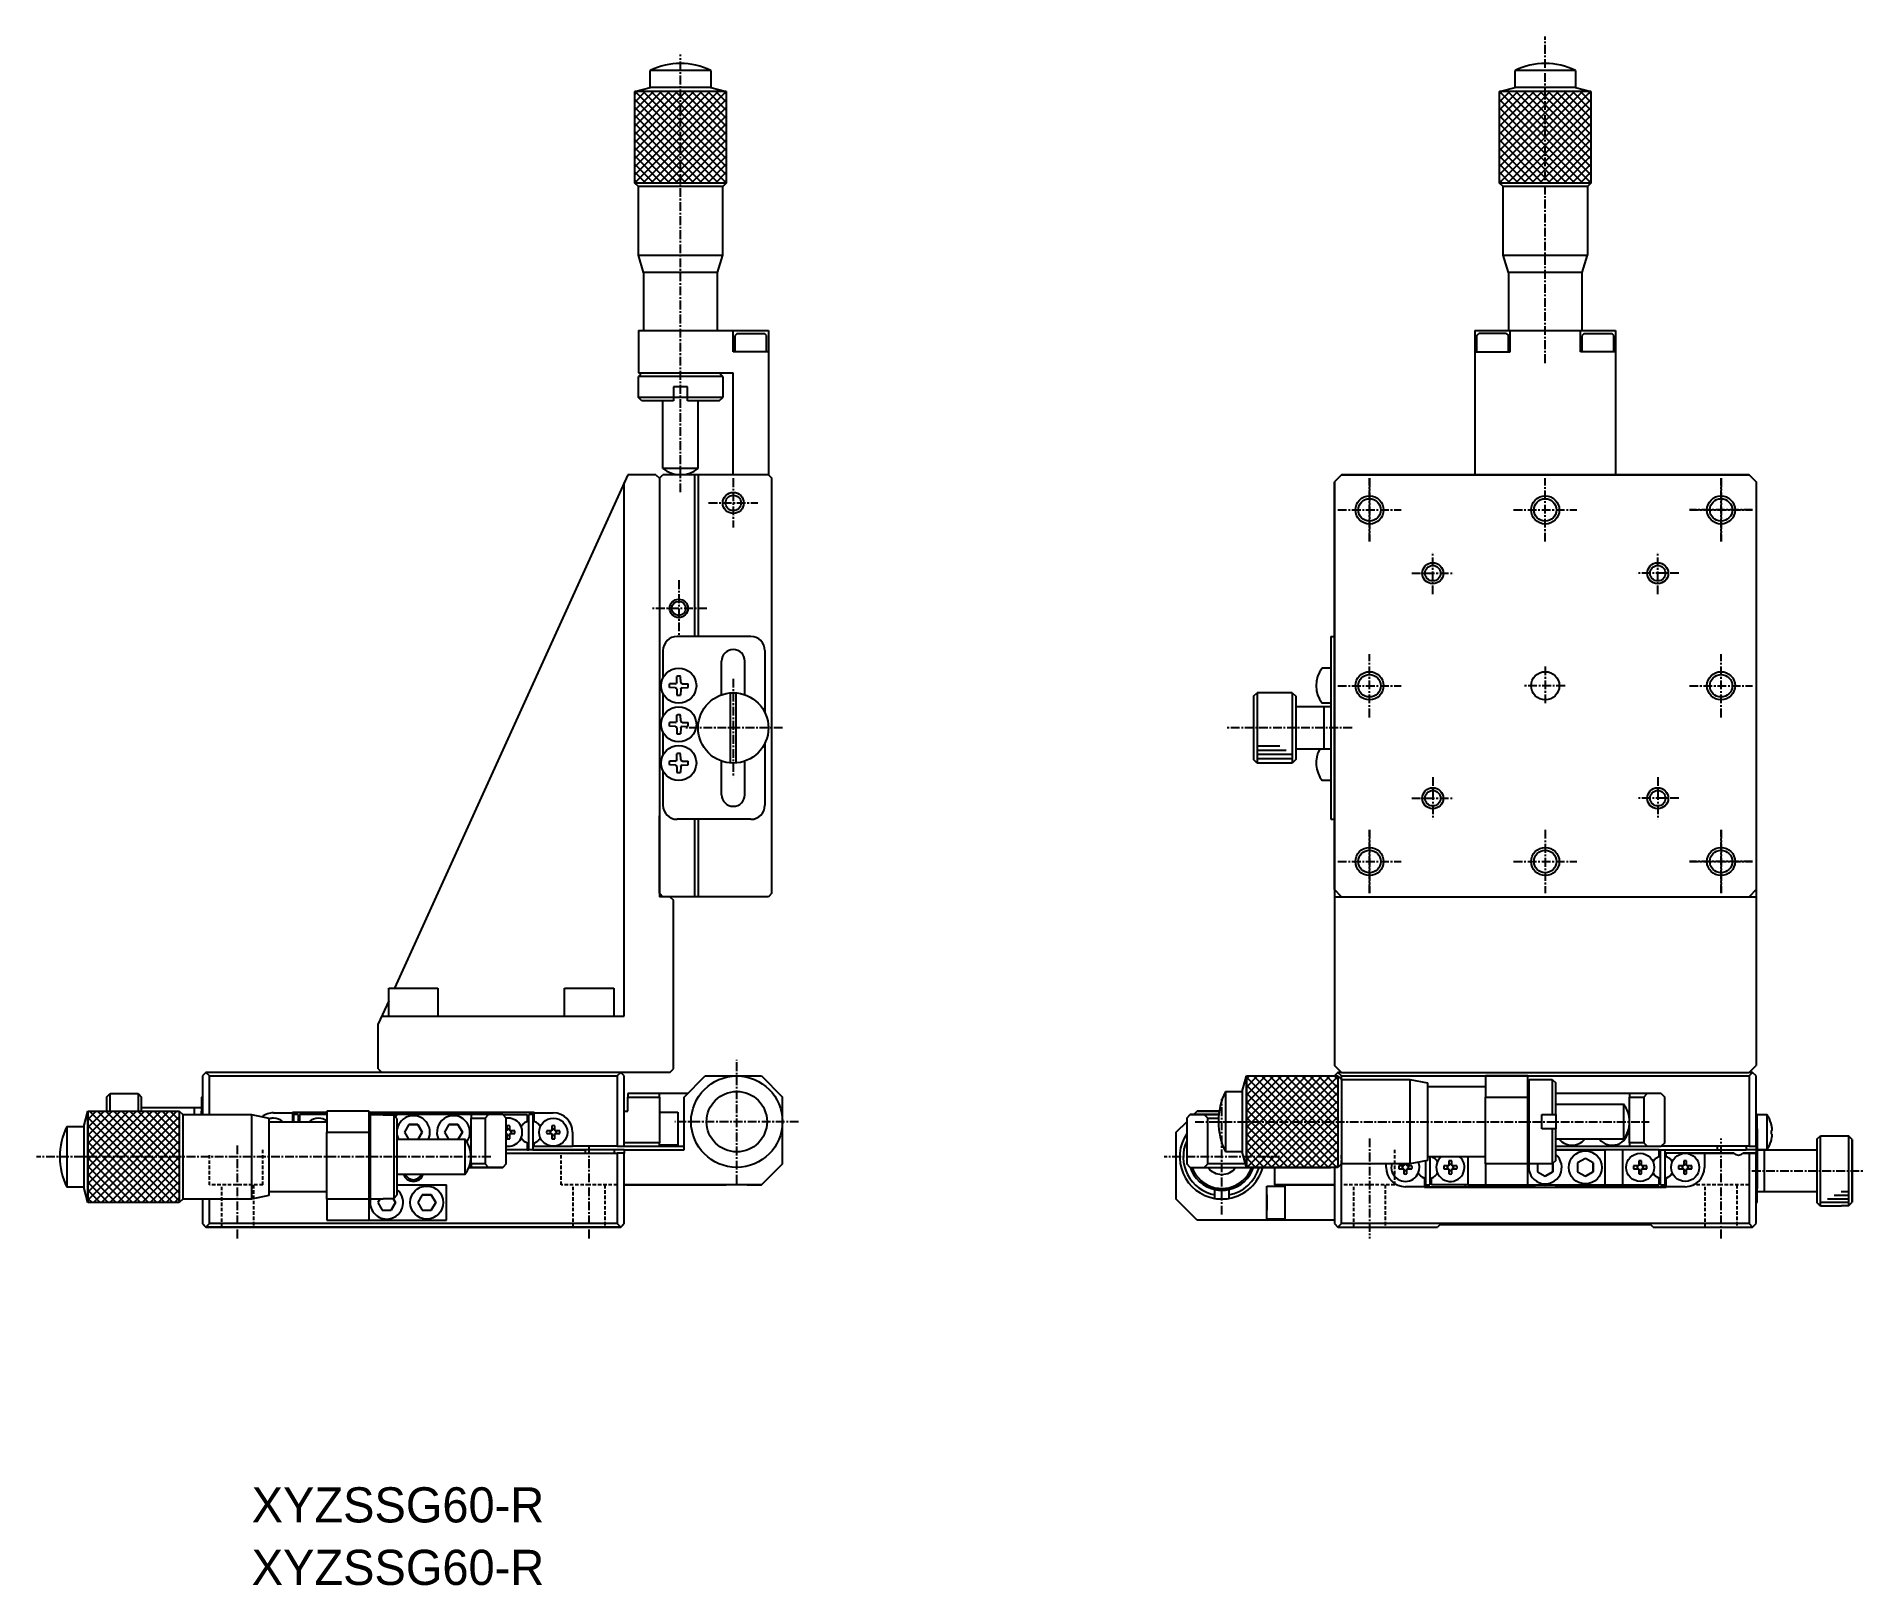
# Model space of a CAD drawing. Extents: x 49 to 309, y 19 to 239.
import ezdxf

# ---------------------------------------------------------------- set-up
doc = ezdxf.new("R2010")
doc.units = 0
doc.linetypes.add('CENTER', pattern=[2, 1.25, -0.25, 0.25, -0.25])
doc.linetypes.add('DASHED', pattern=[0.75, 0.5, -0.25])
doc.layers.get('0').update_dxf_attribs({"linetype": 'CONTINUOUS'})
doc.layers.add('CENTER', color=1, linetype='CENTER')
doc.styles.get("Standard").update_dxf_attribs({"font": 'FGP教科書体NT-M'})

msp = doc.modelspace()

# ---------------------------------------------------------------- texts
at = {"color": 7}
for p in [(80.022259, 27.982248), (80.022259, 19.094131)]:
    msp.add_text('XYZSSG60-R', height=5, dxfattribs=at).set_placement(p)

# ---------------------------------------------------------------- linework, layer by layer
at = {"color": 7, "linetype": 'CONTINUOUS'}
for p, q in [((145.322258, 234.482247), (136.722258, 234.482247)), ((136.722258, 232.071736), (136.722258, 234.482247)), ((145.322258, 234.482247), (145.322258, 232.071736)), ((268.322256, 234.482246), (259.722256, 234.482246)), ((259.722256, 232.071735), (259.722256, 234.482246)), ((268.322256, 234.482246), (268.322256, 232.071735)), ((134.522259, 231.482248), (136.722258, 232.071736)), ((134.522259, 218.482247), (134.522259, 231.482248)), ((145.322258, 232.071736), (136.722258, 232.071736)), ((145.322258, 232.071736), (147.522257, 231.482248)), ((147.522257, 231.482248), (147.522257, 218.482247)), ((257.522257, 231.482247), (259.722256, 232.071735)), ((257.522257, 218.482246), (257.522257, 231.482247)), ((268.322256, 232.071735), (259.722256, 232.071735)), ((268.322256, 232.071735), (270.522255, 231.482247)), ((270.522255, 231.482247), (270.522255, 218.482246)), ((135.022262, 217.982245), (134.522259, 218.482247)), ((147.522257, 218.482247), (147.022254, 217.982245)), ((258.02226, 217.982244), (257.522257, 218.482246)), ((270.522255, 218.482246), (270.022252, 217.982244)), ((135.022261, 208.232241), (135.022261, 217.982248)), ((147.022254, 217.982245), (135.022262, 217.982245)), ((147.057533, 208.232241), (147.057533, 217.982248)), ((258.022259, 208.23224), (258.022259, 217.982247)), ((270.022252, 217.982244), (258.02226, 217.982244)), ((270.057531, 208.23224), (270.057531, 217.982247)), ((135.022261, 208.232241), (147.022259, 208.232241)), ((135.77226, 205.732241), (135.022261, 208.232241)), ((146.272257, 205.732241), (147.022259, 208.232241)), ((258.022259, 208.23224), (270.022257, 208.23224)), ((258.772258, 205.73224), (258.022259, 208.23224)), ((269.272255, 205.73224), (270.022257, 208.23224)), ((146.272257, 205.732241), (135.77226, 205.732241)), ((135.77226, 205.732241), (135.77226, 197.482241)), ((146.272257, 197.482241), (146.272257, 205.732241)), ((269.272255, 205.73224), (258.772258, 205.73224)), ((258.772258, 205.73224), (258.772258, 197.48224)), ((269.272255, 197.48224), (269.272255, 205.73224)), ((135.022258, 197.482248), (135.022258, 191.482248)), ((135.022258, 197.482248), (153.522258, 197.482248)), ((148.522258, 194.482248), (148.522258, 197.482248)), ((149.072259, 197.082248), (148.772258, 196.782247)), ((148.772258, 194.482248), (148.772258, 196.782247)), ((149.072259, 197.082248), (152.972258, 197.082248)), ((153.272258, 196.782247), (152.972258, 197.082248)), ((153.272258, 194.482248), (153.272258, 196.782247)), ((153.522258, 197.482248), (153.522258, 176.982249)), ((254.022256, 197.482247), (274.022256, 197.482247)), ((254.022256, 197.482247), (254.022256, 176.982248)), ((254.272256, 196.782246), (254.572256, 197.082247)), ((254.272256, 194.482247), (254.272256, 196.782246)), ((258.472255, 197.082247), (254.572256, 197.082247)), ((258.472255, 197.082247), (258.772256, 196.782246)), ((258.772256, 194.482247), (258.772256, 196.782246)), ((259.022256, 194.482247), (259.022256, 197.482247)), ((269.022256, 194.482247), (269.022256, 197.482247)), ((269.572257, 197.082247), (269.272256, 196.782246)), ((269.272256, 194.482247), (269.272256, 196.782246)), ((269.572257, 197.082247), (273.472256, 197.082247)), ((273.772256, 196.782246), (273.472256, 197.082247)), ((273.772256, 194.482247), (273.772256, 196.782246)), ((274.022256, 197.482247), (274.022256, 176.982248)), ((153.522258, 194.482248), (148.522258, 194.482248)), ((254.022256, 194.482247), (259.022256, 194.482247)), ((274.022256, 194.482247), (269.022256, 194.482247)), ((135.022258, 191.482248), (148.52226, 191.482248)), ((135.522258, 191.482248), (135.022258, 190.982248)), ((135.022258, 187.982248), (135.022258, 190.982248)), ((147.022257, 190.982248), (135.022258, 190.982248)), ((147.022257, 190.982248), (146.522257, 191.482248)), ((147.022257, 190.982248), (147.022257, 187.982248)), ((148.52226, 176.982249), (148.52226, 191.482248)), ((135.522258, 187.482248), (135.022258, 187.982248)), ((140.022258, 187.982248), (135.022258, 187.982248)), ((140.022258, 187.482248), (135.522258, 187.482248)), ((138.522261, 177.85975), (138.522261, 187.482248)), ((142.022258, 189.482248), (140.022258, 189.482248)), ((140.022258, 189.482248), (140.022258, 187.482248)), ((142.022258, 187.982248), (140.022258, 187.982248)), ((142.022258, 187.482248), (142.022258, 189.482248)), ((147.022257, 187.982248), (142.022258, 187.982248)), ((146.522257, 187.482248), (142.022258, 187.482248)), ((143.522259, 177.85975), (143.522259, 187.482248)), ((146.522257, 187.482248), (147.022257, 187.982248)), ((133.522258, 176.982249), (100.340445, 103.982251)), ((137.522258, 176.982249), (133.522258, 176.982249)), ((137.522258, 176.982249), (138.022258, 176.482249)), ((138.022258, 176.482249), (138.522258, 176.982249)), ((153.522259, 176.982249), (138.522258, 176.982249)), ((143.522261, 177.859751), (138.522261, 177.859751)), ((143.022257, 176.982249), (143.022257, 153.982249)), ((143.522256, 176.982249), (143.522256, 153.982249)), ((153.522259, 176.982249), (154.022259, 176.482249)), ((235.022259, 176.982248), (234.022259, 175.982248)), ((235.022261, 176.982249), (234.022261, 175.982249)), ((293.022259, 176.982248), (235.022259, 176.982248)), ((235.022261, 176.982249), (293.022259, 176.982249)), ((294.022259, 175.982249), (293.022259, 176.982249)), ((293.022259, 176.982248), (294.022259, 175.982248)), ((133.022258, 99.982251), (133.022258, 175.882249)), ((138.022258, 176.482249), (138.022258, 116.982249)), ((138.022258, 176.482249), (138.022258, 165.482251)), ((154.022259, 117.482249), (154.022259, 176.482249)), ((234.022259, 117.98225), (234.022259, 175.982249)), ((234.022261, 175.982249), (234.022261, 92.982248)), ((294.022259, 175.982249), (294.022259, 92.982248)), ((294.022259, 175.982248), (294.022259, 117.982249)), ((151.022259, 153.982249), (140.522258, 153.982249)), ((233.522259, 153.98225), (234.022259, 153.98225)), ((233.522259, 153.98225), (233.522259, 127.982252)), ((138.522258, 151.982249), (138.522258, 148.071974)), ((153.022259, 151.982249), (153.022259, 143.161699)), ((140.497851, 147.481574), (140.512258, 148.306975)), ((141.046666, 147.481574), (141.032258, 148.306975)), ((146.872259, 145.627408), (146.872259, 150.48225)), ((150.172259, 145.767383), (150.172259, 150.48225)), ((233.522259, 149.48225), (232.29976, 149.48225)), ((138.522258, 145.892524), (138.522258, 142.571973)), ((140.290399, 147.256961), (139.447532, 147.242249)), ((140.290399, 146.707537), (139.447532, 146.722249)), ((140.290399, 147.256961), (140.424412, 147.316628)), ((140.290399, 146.707537), (140.424412, 146.64787)), ((140.497851, 147.481574), (140.424412, 147.316628)), ((140.497851, 146.482924), (140.424412, 146.64787)), ((140.497851, 146.482924), (140.512258, 145.657522)), ((141.046666, 146.482924), (141.032258, 145.657522)), ((141.046666, 147.481574), (141.120105, 147.316628)), ((141.046666, 146.482924), (141.120105, 146.64787)), ((141.254118, 147.256961), (141.120105, 147.316628)), ((141.254118, 146.707537), (141.120105, 146.64787)), ((141.254118, 147.256961), (142.096985, 147.242249)), ((141.254118, 146.707537), (142.096985, 146.722249)), ((148.122259, 135.998277), (148.122259, 145.966223)), ((148.922259, 135.998277), (148.922259, 145.966223)), ((222.522259, 145.482251), (223.022259, 145.982251)), ((228.022259, 145.982251), (223.022259, 145.982251)), ((223.022259, 145.982251), (223.022259, 135.982251)), ((228.022259, 145.982251), (228.522259, 145.482251)), ((228.022259, 145.982251), (228.022259, 135.982251)), ((222.522259, 145.482251), (222.522259, 136.482251)), ((228.522259, 145.482251), (228.522259, 136.482251)), ((233.522259, 143.982251), (228.522259, 143.982251)), ((233.522259, 144.48225), (232.29976, 144.48225)), ((232.522259, 143.982251), (232.522259, 137.982251)), ((140.290399, 141.75696), (139.447532, 141.742248)), ((140.290399, 141.207536), (139.447532, 141.222248)), ((140.290399, 141.75696), (140.424412, 141.816627)), ((140.290399, 141.207536), (140.424412, 141.147869)), ((140.497851, 141.981573), (140.424412, 141.816627)), ((140.497851, 140.982923), (140.424412, 141.147869)), ((140.497851, 141.981573), (140.512258, 142.806974)), ((140.497851, 140.982923), (140.512258, 140.157521)), ((141.046666, 141.981573), (141.032258, 142.806974)), ((141.046666, 140.982923), (141.032258, 140.157521)), ((141.046666, 141.981573), (141.120105, 141.816627)), ((141.046666, 140.982923), (141.120105, 141.147869)), ((141.254118, 141.75696), (141.120105, 141.816627)), ((141.254118, 141.207536), (141.120105, 141.147869)), ((141.254118, 141.75696), (142.096985, 141.742248)), ((141.254118, 141.207536), (142.096985, 141.222248)), ((138.522258, 140.392523), (138.522258, 137.071973)), ((153.022259, 138.8028), (153.022259, 129.982251)), ((233.522259, 137.982251), (228.522259, 137.982251)), ((140.290399, 136.256961), (139.447532, 136.242248)), ((140.290399, 135.707536), (139.447532, 135.722248)), ((140.290399, 136.256961), (140.424412, 136.316627)), ((140.290399, 135.707536), (140.424412, 135.647869)), ((140.497851, 136.481573), (140.424412, 136.316627)), ((140.497851, 135.482923), (140.424412, 135.647869)), ((140.497851, 136.481573), (140.512258, 137.306975)), ((140.497851, 135.482923), (140.512258, 134.657522)), ((141.046666, 136.481573), (141.032258, 137.306975)), ((141.046666, 135.482923), (141.032258, 134.657522)), ((141.046666, 136.481573), (141.120105, 136.316627)), ((141.046666, 135.482923), (141.120105, 135.647869)), ((141.254118, 136.256961), (141.120105, 136.316627)), ((141.254118, 135.707536), (141.120105, 135.647869)), ((141.254118, 136.256961), (142.096985, 136.242248)), ((141.254118, 135.707536), (142.096985, 135.722248)), ((146.872259, 131.48225), (146.872259, 136.337091)), ((150.172259, 131.48225), (150.172259, 136.197116)), ((223.022259, 135.982251), (222.522259, 136.482251)), ((228.022259, 135.982251), (223.022259, 135.982251)), ((228.522259, 136.482251), (228.022259, 135.982251)), ((138.522258, 134.892524), (138.522258, 129.982251)), ((233.522259, 133.482249), (232.29976, 133.482249)), ((138.022258, 117.482249), (138.022258, 128.482251)), ((151.022259, 127.982251), (140.522258, 127.982251)), ((143.022257, 127.982251), (143.022257, 116.982249)), ((143.522256, 127.982251), (143.522256, 116.982249)), ((233.522259, 127.982252), (234.022259, 127.982252)), ((138.022258, 117.482249), (138.522258, 116.982249)), ((154.022259, 117.482249), (153.522259, 116.982249)), ((235.022259, 116.982249), (234.022259, 117.982249)), ((294.022259, 117.982249), (293.022259, 116.982249)), ((139.522258, 116.982249), (138.022258, 116.982249)), ((153.522259, 116.982249), (138.522258, 116.982249)), ((139.522258, 116.982249), (140.022258, 116.482249)), ((140.022258, 92.482248), (140.022258, 116.482249)), ((234.022261, 116.982249), (294.022259, 116.982249)), ((235.022259, 116.982249), (293.022259, 116.982249)), ((99.522258, 102.18224), (98.022263, 98.882251)), ((99.522258, 103.982251), (106.522258, 103.982251)), ((99.522258, 99.982251), (99.522258, 103.982251)), ((106.522258, 103.982251), (106.522258, 99.982251)), ((124.522258, 103.982251), (131.522258, 103.982251)), ((124.522258, 99.982251), (124.522258, 103.982251)), ((131.522258, 103.982251), (131.522258, 99.982251)), ((98.022263, 92.482248), (98.022263, 98.882251)), ((98.522263, 99.982251), (133.022258, 99.982251)), ((73.522259, 91.982248), (73.022259, 91.482248)), ((73.022259, 91.482248), (73.022259, 85.982244)), ((132.522259, 91.982248), (73.522259, 91.982248)), ((74.022259, 91.482248), (73.522259, 91.982248)), ((74.022259, 91.482248), (132.022259, 91.482248)), ((74.022259, 85.982244), (74.022259, 91.482248)), ((98.022263, 92.482248), (98.522263, 91.982248)), ((139.522258, 91.982248), (98.522263, 91.982248)), ((132.522259, 91.982248), (132.022259, 91.482248)), ((132.022259, 91.482248), (132.022259, 81.482248)), ((133.022259, 91.482248), (132.522259, 91.982248)), ((133.022259, 81.482248), (133.022259, 91.482248)), ((139.522258, 91.982248), (140.022258, 92.482248)), ((141.522259, 88.482248), (144.522259, 91.482248)), ((144.522259, 91.482248), (149.022259, 91.482248)), ((149.022259, 91.482248), (152.522259, 91.482248)), ((152.522259, 91.482248), (155.522259, 88.482248)), ((220.932765, 89.282248), (221.522253, 91.482247)), ((221.522253, 91.482247), (234.522254, 91.482247)), ((221.522253, 91.482247), (221.522253, 78.482249)), ((221.522253, 91.482247), (234.522254, 91.482247)), ((221.522253, 78.482248), (221.522253, 91.482247)), ((234.52226, 91.982248), (234.02226, 91.482248)), ((235.022261, 91.982248), (234.022261, 92.982248)), ((234.522254, 91.482247), (234.522254, 78.482249)), ((234.522254, 91.482247), (235.022256, 90.982244)), ((234.522254, 91.482247), (234.522254, 78.482248)), ((235.02226, 91.982248), (234.52226, 91.982248)), ((235.02226, 91.482248), (234.52226, 91.982248)), ((235.02226, 91.982248), (293.02226, 91.982248)), ((235.02226, 91.482248), (255.52226, 91.482248)), ((235.02226, 90.982244), (235.02226, 91.482248)), ((255.52226, 91.482248), (261.52226, 91.482248)), ((261.52226, 91.482248), (255.52226, 91.482248)), ((255.52226, 91.482248), (255.52226, 88.482248)), ((261.52226, 91.482248), (293.02226, 91.482248)), ((261.52226, 88.482248), (261.52226, 91.482248)), ((293.022259, 91.982248), (294.022259, 92.982248)), ((293.52226, 91.982248), (293.02226, 91.982248)), ((293.52226, 91.982248), (293.02226, 91.482248)), ((293.02226, 91.482248), (293.02226, 81.482248)), ((294.02226, 91.482248), (293.52226, 91.982248)), ((294.02226, 81.482248), (294.02226, 91.482248)), ((59.372258, 88.482248), (59.872258, 88.982248)), ((59.372258, 88.482248), (59.372258, 86.482247)), ((59.872258, 88.982248), (63.872258, 88.982248)), ((59.872258, 86.482247), (59.872258, 88.982248)), ((63.872258, 88.982248), (64.372258, 88.482248)), ((63.872258, 88.982248), (63.872258, 86.482247)), ((64.372258, 86.482247), (64.372258, 88.482248)), ((64.372258, 86.982248), (64.372258, 88.482248)), ((72.872259, 88.482248), (72.872259, 86.482248)), ((73.022259, 88.482248), (72.872259, 88.482248)), ((138.022259, 88.982248), (133.522259, 88.982248)), ((133.522259, 88.982248), (133.522259, 88.482248)), ((133.522259, 88.482248), (138.022259, 88.482248)), ((133.522259, 86.482248), (133.522259, 88.482248)), ((142.022259, 88.982248), (138.022259, 88.982248)), ((138.022259, 88.482248), (138.022259, 88.982248)), ((138.022259, 88.482248), (138.022259, 81.982248)), ((141.522259, 80.982248), (141.522259, 88.482248)), ((155.522259, 84.982248), (155.522259, 88.482248)), ((218.522254, 89.282248), (218.522254, 80.682248)), ((218.522254, 89.282248), (220.932765, 89.282248)), ((220.932765, 89.282248), (220.932765, 80.682248)), ((235.022256, 90.982244), (244.772261, 90.982244)), ((235.022256, 90.982244), (235.022256, 78.982252)), ((244.772261, 90.982244), (247.27226, 90.482245)), ((244.772261, 90.982244), (244.772261, 78.982252)), ((247.27226, 90.482245), (247.27226, 79.482251)), ((247.27226, 89.982248), (255.52226, 89.982248)), ((255.52226, 78.982248), (255.52226, 88.482248)), ((255.52226, 88.482248), (261.52226, 88.482248)), ((261.52226, 90.782248), (261.72226, 90.982248)), ((261.52226, 78.982248), (261.52226, 88.482248)), ((261.72226, 84.982248), (261.72226, 90.982248)), ((261.72226, 90.982248), (265.02226, 90.982248)), ((265.02226, 90.982248), (265.52226, 90.482248)), ((265.02226, 90.982248), (265.02226, 85.982248)), ((265.52226, 85.982248), (265.52226, 90.482248)), ((276.02226, 88.982248), (265.52226, 88.982248)), ((278.52226, 88.982248), (276.02226, 88.982248)), ((276.02226, 88.982248), (276.02226, 88.482248)), ((276.02226, 81.982248), (276.02226, 88.482248)), ((276.02226, 88.482248), (278.02226, 88.482248)), ((278.02226, 88.482248), (278.52226, 88.982248)), ((278.02226, 88.482248), (278.02226, 81.982248)), ((280.52226, 88.982248), (278.52226, 88.982248)), ((280.52226, 88.982248), (281.02226, 88.482248)), ((281.02226, 81.982248), (281.02226, 88.482248)), ((56.132763, 84.282248), (56.722252, 86.482247)), ((56.722251, 73.482249), (56.722252, 86.482247)), ((56.722252, 86.482247), (69.722253, 86.482247)), ((64.372258, 86.982248), (71.872258, 86.982248)), ((64.372258, 86.482247), (64.372258, 86.982248)), ((64.372258, 86.482247), (64.372258, 86.982248)), ((69.722253, 86.482247), (69.722252, 73.482249)), ((69.722253, 86.482247), (70.222255, 85.982244)), ((70.222255, 85.982244), (70.222254, 73.982252)), ((70.222255, 85.982244), (79.97226, 85.982244)), ((71.872258, 85.982244), (71.872258, 86.982248)), ((71.872259, 86.982248), (72.872259, 86.982248)), ((71.872259, 85.982244), (71.872259, 86.982248)), ((72.872259, 85.982244), (72.872259, 86.482248)), ((79.97226, 85.982244), (79.972259, 73.982252)), ((79.97226, 85.982244), (82.472258, 85.482245)), ((83.122259, 86.232248), (85.822259, 86.232248)), ((90.722258, 86.282248), (85.822259, 86.282248)), ((85.822259, 86.232248), (85.822259, 86.282248)), ((85.822259, 86.232248), (85.822259, 85.02666)), ((86.022259, 84.982248), (86.022259, 85.982248)), ((86.622259, 85.982248), (86.022259, 85.982248)), ((86.622259, 85.982248), (86.622259, 84.982248)), ((90.722258, 85.982248), (86.822259, 85.982248)), ((86.822259, 85.982248), (86.822259, 85.02666)), ((90.722258, 86.482248), (90.722258, 83.482248)), ((96.722258, 86.482248), (90.722258, 86.482248)), ((96.722258, 83.482248), (96.722258, 86.482248)), ((101.022264, 86.282248), (96.722258, 86.282248)), ((96.922258, 85.982248), (96.722258, 85.982248)), ((96.722259, 85.782248), (96.922259, 85.982248)), ((98.722259, 85.982248), (96.922258, 85.982248)), ((96.922258, 73.982248), (96.922259, 85.982248)), ((96.922259, 85.982248), (98.722259, 85.982248)), ((100.722258, 85.982248), (98.722259, 85.982248)), ((98.722259, 85.898327), (98.722259, 85.982248)), ((100.222259, 85.898327), (98.722259, 85.898327)), ((100.222259, 85.898327), (100.222258, 74.066168)), ((100.722258, 85.390574), (100.222259, 85.898327)), ((100.428698, 85.688687), (100.722258, 85.982248)), ((111.222258, 85.982248), (100.722258, 85.982248)), ((105.022253, 86.282248), (101.022264, 86.282248)), ((101.522259, 85.982248), (101.522259, 86.282248)), ((104.522259, 86.282248), (104.522259, 85.982248)), ((120.222259, 86.282248), (105.022253, 86.282248)), ((113.722258, 85.982248), (111.222258, 85.982248)), ((111.222258, 85.982248), (111.222258, 85.482248)), ((113.222258, 85.482248), (113.722258, 85.982248)), ((115.722258, 85.982248), (113.722258, 85.982248)), ((115.722258, 85.982248), (116.222258, 85.482248)), ((115.722259, 85.982248), (119.222259, 85.982248)), ((119.222259, 85.982248), (119.222259, 85.02666)), ((119.422258, 80.982248), (119.422259, 85.982248)), ((120.022259, 85.982248), (119.422259, 85.982248)), ((120.022259, 85.982248), (120.022258, 80.982248)), ((120.222259, 86.232248), (120.222259, 86.282248)), ((120.222259, 85.02666), (120.222259, 86.232248)), ((120.222259, 86.232248), (122.922259, 86.232248)), ((133.022259, 86.482248), (133.522259, 86.482248)), ((138.022259, 86.332248), (140.622259, 86.332248)), ((140.622259, 86.332248), (140.622259, 83.982248)), ((213.52226, 85.982248), (213.02226, 85.482248)), ((213.02226, 85.482248), (213.52226, 85.982248)), ((213.52226, 85.982248), (217.573697, 85.982248)), ((215.52226, 85.982248), (213.52226, 85.982248)), ((214.52226, 86.482248), (214.02226, 85.982248)), ((214.02226, 85.982248), (214.52226, 86.482248)), ((217.638389, 86.482248), (214.52226, 86.482248)), ((214.52226, 86.482248), (217.638389, 86.482248)), ((215.52226, 85.982248), (216.02226, 85.482248)), ((217.573697, 85.982248), (215.52226, 85.982248)), ((263.52226, 83.982248), (263.52226, 85.982248)), ((263.52226, 85.982248), (265.02226, 85.982248)), ((265.02226, 85.982248), (265.52226, 85.982248)), ((265.52226, 87.482244), (275.144751, 87.482244)), ((265.52226, 85.982248), (265.52226, 84.982292)), ((275.144751, 87.482244), (275.144751, 82.482252)), ((294.02226, 85.982248), (294.17226, 85.982248)), ((294.17226, 85.982248), (294.02226, 85.982248)), ((294.17226, 85.982248), (295.563917, 85.982248)), ((294.17226, 83.982248), (294.17226, 85.982248)), ((295.563917, 80.982248), (295.563917, 85.982248)), ((53.722252, 84.282248), (53.722252, 75.682248)), ((53.722252, 84.282248), (56.132763, 84.282248)), ((56.132763, 84.282248), (56.132763, 75.682248)), ((82.472258, 85.482245), (82.472258, 74.482251)), ((82.472258, 85.482245), (82.472258, 84.982248)), ((82.472258, 85.232245), (82.472258, 74.732251)), ((82.472258, 85.232245), (82.472258, 84.982248)), ((82.472258, 84.982248), (90.722258, 84.982248)), ((85.745335, 84.982248), (85.822259, 85.02666)), ((86.822259, 85.02666), (86.899182, 84.982248)), ((86.822259, 85.02666), (86.899182, 84.982248)), ((90.722258, 73.982248), (90.722258, 83.482248)), ((90.722258, 83.482248), (96.722258, 83.482248)), ((96.722258, 75.232248), (96.722258, 83.482248)), ((100.722258, 74.573921), (100.722258, 85.390574)), ((102.387173, 84.582248), (101.752088, 83.482248)), ((101.752088, 83.482248), (102.32944, 82.482244)), ((102.387173, 84.582248), (103.657344, 84.582248)), ((103.657344, 84.582248), (102.387173, 84.582248)), ((103.657344, 84.582248), (104.292429, 83.482248)), ((104.292429, 83.482248), (103.657344, 84.582248)), ((104.292429, 83.482248), (103.715077, 82.482244)), ((103.715077, 82.482244), (104.292429, 83.482248)), ((108.087173, 84.582248), (107.452088, 83.482248)), ((107.452088, 83.482248), (108.02944, 82.482244)), ((108.087173, 84.582248), (109.357344, 84.582248)), ((109.357344, 84.582248), (108.087173, 84.582248)), ((109.357344, 84.582248), (109.992429, 83.482248)), ((109.992429, 83.482248), (109.357344, 84.582248)), ((109.992429, 83.482248), (109.415077, 82.482244)), ((109.415077, 82.482244), (109.992429, 83.482248)), ((111.222258, 78.982248), (111.222258, 85.482248)), ((111.222258, 85.482248), (113.222258, 85.482248)), ((113.222258, 85.482248), (113.222258, 78.982248)), ((116.222258, 78.982248), (116.222258, 85.482248)), ((116.222258, 83.682248), (116.322258, 83.682248)), ((116.322258, 83.682248), (116.222258, 83.682248)), ((116.222258, 83.282248), (116.322258, 83.282248)), ((116.322258, 84.410956), (116.322258, 83.682248)), ((116.322258, 83.282248), (116.322258, 82.553539)), ((116.722258, 83.682248), (116.722258, 84.410956)), ((117.450967, 83.682248), (116.722258, 83.682248)), ((116.722258, 83.682248), (116.908651, 83.682248)), ((116.722258, 83.282248), (117.450967, 83.282248)), ((116.722258, 82.553539), (116.722258, 83.282248)), ((117.450967, 83.682248), (116.908651, 83.682248)), ((119.222259, 85.02666), (118.928508, 84.857063)), ((119.222259, 85.02666), (118.928509, 84.857063)), ((120.516009, 84.857063), (120.222259, 85.02666)), ((122.722259, 83.682248), (121.99355, 83.682248)), ((121.99355, 83.282248), (122.722259, 83.282248)), ((122.722259, 84.410956), (122.722259, 83.682248)), ((122.722259, 83.282248), (122.722259, 82.553539)), ((123.122259, 83.682248), (123.122259, 84.410956)), ((123.850967, 83.682248), (123.122259, 83.682248)), ((123.122259, 82.553539), (123.122259, 83.282248)), ((123.122259, 83.282248), (123.850967, 83.282248)), ((125.672259, 83.482248), (125.672259, 81.482248)), ((140.622259, 83.982248), (140.622258, 81.632248)), ((155.522258, 78.982248), (155.522259, 84.982248)), ((213.02226, 84.982248), (211.52226, 83.482248)), ((211.52226, 83.482248), (213.02226, 84.982248)), ((211.52226, 73.982248), (211.52226, 83.482248)), ((213.02226, 85.482248), (213.02226, 78.982248)), ((216.02226, 78.982248), (216.02226, 85.482248)), ((216.02226, 85.482248), (217.535089, 85.482248)), ((261.72226, 78.982248), (261.72226, 84.982248)), ((265.02226, 83.982248), (263.52226, 83.982248)), ((265.52226, 83.982248), (265.02226, 83.982248)), ((265.02226, 83.982248), (265.02226, 78.982248)), ((265.52226, 84.982292), (265.52226, 83.982248)), ((265.52226, 79.482248), (265.52226, 83.982248)), ((294.077992, 84.432248), (294.077992, 84.410956)), ((294.209735, 83.682248), (294.077992, 83.682248)), ((294.077992, 83.682248), (294.077992, 83.282248)), ((294.077992, 83.282248), (294.209735, 83.282248)), ((294.17226, 83.682248), (294.17226, 83.282248)), ((296.134819, 83.7422), (296.135019, 83.7382)), ((296.135019, 83.2263), (296.134819, 83.2222)), ((296.141696, 84.74418), (296.134841, 84.740837)), ((296.307213, 83.742248), (296.134841, 83.742248)), ((296.134841, 83.222248), (296.307213, 83.222248)), ((296.135019, 83.7382), (296.135219, 83.7341)), ((296.135219, 83.2304), (296.135019, 83.2263)), ((296.135219, 83.7341), (296.135419, 83.7301)), ((296.135419, 83.2344), (296.135219, 83.2304)), ((296.135419, 83.7301), (296.135719, 83.726)), ((296.135719, 83.2385), (296.135419, 83.2344)), ((296.135719, 83.726), (296.135819, 83.722)), ((296.135819, 83.2425), (296.135719, 83.2385)), ((296.135819, 83.722), (296.136019, 83.7179)), ((296.136019, 83.2466), (296.135819, 83.2425)), ((296.136019, 83.7179), (296.136219, 83.7138)), ((296.136219, 83.2507), (296.136019, 83.2466)), ((296.136219, 83.7138), (296.136419, 83.7098)), ((296.136419, 83.2547), (296.136219, 83.2507)), ((296.136419, 83.7098), (296.136619, 83.7057)), ((296.136619, 83.2588), (296.136419, 83.2547)), ((296.136619, 83.7057), (296.136819, 83.7017)), ((296.136819, 83.2628), (296.136619, 83.2588)), ((296.136819, 83.7017), (296.137019, 83.6976)), ((296.137019, 83.2669), (296.136819, 83.2628)), ((296.137019, 83.6976), (296.137219, 83.6935)), ((296.137219, 83.271), (296.137019, 83.2669)), ((296.137219, 83.6935), (296.137319, 83.6895)), ((296.137319, 83.275), (296.137219, 83.271)), ((296.137319, 83.6895), (296.137519, 83.6854)), ((296.137519, 83.2791), (296.137319, 83.275)), ((296.137519, 83.6854), (296.137719, 83.6814)), ((296.137719, 83.2831), (296.137519, 83.2791)), ((296.137719, 83.6814), (296.137819, 83.6773)), ((296.137819, 83.2872), (296.137719, 83.2831)), ((296.137819, 83.6773), (296.138019, 83.6732)), ((296.138019, 83.2913), (296.137819, 83.2872)), ((296.138019, 83.6732), (296.138119, 83.6692)), ((296.138119, 83.2953), (296.138019, 83.2913)), ((296.138119, 83.6692), (296.138319, 83.6651)), ((296.138319, 83.2994), (296.138119, 83.2953)), ((296.138319, 83.6651), (296.138419, 83.6611)), ((296.138419, 83.3034), (296.138319, 83.2994)), ((296.138419, 83.6611), (296.138619, 83.657)), ((296.138619, 83.3075), (296.138419, 83.3034)), ((296.138619, 83.657), (296.138719, 83.6529)), ((296.138719, 83.3116), (296.138619, 83.3075)), ((296.138719, 83.6529), (296.138919, 83.6489)), ((296.138919, 83.3156), (296.138719, 83.3116)), ((296.138919, 83.6489), (296.139019, 83.6448)), ((296.139019, 83.3197), (296.138919, 83.3156)), ((296.139019, 83.6448), (296.139119, 83.6407)), ((296.139119, 83.3238), (296.139019, 83.3197)), ((296.139119, 83.6407), (296.139319, 83.6367)), ((296.139319, 83.3278), (296.139119, 83.3238)), ((296.139319, 83.6367), (296.139419, 83.6326)), ((296.139419, 83.3319), (296.139319, 83.3278)), ((296.139419, 83.6326), (296.139519, 83.6286)), ((296.139519, 83.3359), (296.139419, 83.3319)), ((296.139519, 83.6286), (296.139619, 83.6245)), ((296.139619, 83.34), (296.139519, 83.3359)), ((296.139619, 83.6245), (296.139719, 83.6204)), ((296.139719, 83.3441), (296.139619, 83.34)), ((296.139719, 83.6204), (296.139919, 83.6164)), ((296.139919, 83.3481), (296.139719, 83.3441)), ((296.139919, 83.6164), (296.140019, 83.6123)), ((296.140019, 83.3522), (296.139919, 83.3481)), ((296.140019, 83.6123), (296.140119, 83.6082)), ((296.140119, 83.3563), (296.140019, 83.3522)), ((296.140119, 83.6082), (296.140219, 83.6042)), ((296.140219, 83.3603), (296.140119, 83.3563)), ((296.140219, 83.6042), (296.140319, 83.6001)), ((296.140319, 83.3644), (296.140219, 83.3603)), ((296.140319, 83.6001), (296.140419, 83.5961)), ((296.140419, 83.3684), (296.140319, 83.3644)), ((296.140419, 83.5961), (296.140519, 83.592)), ((296.140519, 83.3725), (296.140419, 83.3684)), ((296.140519, 83.592), (296.140519, 83.5879)), ((296.140519, 83.5879), (296.140619, 83.5839)), ((296.140619, 83.3806), (296.140519, 83.3766)), ((296.140519, 83.3766), (296.140519, 83.3725)), ((296.140619, 83.5839), (296.140719, 83.5798)), ((296.140719, 83.3847), (296.140619, 83.3806)), ((296.140719, 83.5798), (296.140819, 83.5757)), ((296.140819, 83.3888), (296.140719, 83.3847)), ((296.140819, 83.5757), (296.140919, 83.5717)), ((296.140919, 83.3928), (296.140819, 83.3888)), ((296.140919, 83.5717), (296.140919, 83.5676)), ((296.140919, 83.5676), (296.141019, 83.5635)), ((296.141019, 83.401), (296.140919, 83.3969)), ((296.140919, 83.3969), (296.140919, 83.3928)), ((296.141019, 83.5635), (296.141119, 83.5595)), ((296.141119, 83.405), (296.141019, 83.401)), ((296.141119, 83.5595), (296.141119, 83.5554)), ((296.141119, 83.5554), (296.141219, 83.5513)), ((296.141219, 83.4131), (296.141119, 83.4091)), ((296.141119, 83.4091), (296.141119, 83.405)), ((296.141219, 83.5513), (296.141219, 83.5473)), ((296.141219, 83.5473), (296.141319, 83.5432)), ((296.141319, 83.4213), (296.141219, 83.4172)), ((296.141219, 83.4172), (296.141219, 83.4131)), ((296.141319, 83.5432), (296.141319, 83.5392)), ((296.141319, 83.5392), (296.141419, 83.5351)), ((296.141419, 83.4294), (296.141319, 83.4253)), ((296.141319, 83.4253), (296.141319, 83.4213)), ((296.141419, 83.5351), (296.141419, 83.531)), ((296.141419, 83.531), (296.141519, 83.527)), ((296.141519, 83.4375), (296.141419, 83.4335)), ((296.141419, 83.4335), (296.141419, 83.4294)), ((296.141519, 83.527), (296.141519, 83.5229)), ((296.141519, 83.5229), (296.141519, 83.5188)), ((296.141519, 83.5188), (296.141619, 83.5148)), ((296.141619, 83.4497), (296.141519, 83.4457)), ((296.141519, 83.4457), (296.141519, 83.4416)), ((296.141519, 83.4416), (296.141519, 83.4375)), ((296.141619, 83.5148), (296.141619, 83.5107)), ((296.141619, 83.5107), (296.141619, 83.5066)), ((296.141619, 83.5066), (296.141619, 83.5026)), ((296.141619, 83.5026), (296.141619, 83.4985)), ((296.141619, 83.4985), (296.141719, 83.4944)), ((296.141719, 83.4701), (296.141619, 83.466)), ((296.141619, 83.466), (296.141619, 83.4619)), ((296.141619, 83.4619), (296.141619, 83.4579)), ((296.141619, 83.4579), (296.141619, 83.4538)), ((296.141619, 83.4538), (296.141619, 83.4497)), ((296.141719, 83.4944), (296.141719, 83.4904)), ((296.141719, 83.4904), (296.141719, 83.4863)), ((296.141719, 83.4863), (296.141719, 83.4822)), ((296.141719, 83.4822), (296.141719, 83.4782)), ((296.141719, 83.4782), (296.141719, 83.4741)), ((296.141719, 83.4741), (296.141719, 83.4701)), ((100.722258, 82.482244), (110.344749, 82.482244)), ((110.344749, 82.482244), (110.344749, 77.482252)), ((119.222258, 80.982248), (116.222258, 80.982248)), ((118.928508, 82.107432), (119.222258, 81.937836)), ((119.222258, 81.937836), (119.222258, 80.982248)), ((119.222258, 80.982248), (119.422258, 80.982248)), ((119.422258, 80.982248), (119.222258, 80.982248)), ((120.022258, 80.982248), (119.422258, 80.982248)), ((120.022258, 80.982248), (127.522258, 80.982248)), ((127.522258, 80.982248), (120.022258, 80.982248)), ((120.222259, 81.937836), (120.516009, 82.107432)), ((120.222259, 81.482248), (120.222259, 81.937836)), ((120.222259, 81.482248), (122.922259, 81.482248)), ((122.922259, 81.482248), (125.672259, 81.482248)), ((132.022259, 81.482248), (125.672259, 81.482248)), ((127.522258, 80.482248), (127.522258, 80.982248)), ((131.622258, 80.982248), (127.522258, 80.982248)), ((133.022258, 80.982248), (131.622258, 80.982248)), ((131.622258, 80.482248), (131.622258, 80.982248)), ((132.022259, 81.482248), (133.022259, 81.482248)), ((133.022258, 80.982248), (133.022259, 80.482248)), ((138.022259, 81.982248), (133.022259, 81.982248)), ((133.022259, 81.482248), (138.022259, 81.482248)), ((133.022259, 80.982248), (141.522259, 80.982248)), ((140.622258, 81.632248), (138.022258, 81.632248)), ((138.022259, 81.482248), (138.022259, 81.982248)), ((138.022259, 81.482248), (141.522259, 81.482248)), ((220.932765, 80.682248), (218.522254, 80.682248)), ((221.522253, 78.482249), (220.932765, 80.682248)), ((275.144751, 82.482252), (265.52226, 82.482252)), ((265.52226, 81.482248), (276.02226, 81.482248)), ((272.52226, 80.982248), (265.52226, 80.982248)), ((265.52226, 80.982248), (272.52226, 80.982248)), ((272.52226, 75.982248), (272.52226, 80.982248)), ((275.02226, 80.982248), (272.52226, 80.982248)), ((280.22226, 80.982248), (275.02226, 80.982248)), ((275.02226, 80.982248), (275.02226, 75.982248)), ((278.02226, 81.982248), (276.02226, 81.982248)), ((276.02226, 81.982248), (276.02226, 81.482248)), ((276.02226, 81.482248), (278.52226, 81.482248)), ((278.52226, 81.482248), (278.02226, 81.982248)), ((278.52226, 81.482248), (280.52226, 81.482248)), ((280.22226, 80.02666), (280.22226, 80.982248)), ((280.22226, 80.982248), (280.42226, 80.982248)), ((280.42226, 80.982248), (281.02226, 80.982248)), ((280.42226, 75.982248), (280.42226, 80.982248)), ((281.02226, 81.982248), (280.52226, 81.482248)), ((293.02226, 81.482248), (280.52226, 81.482248)), ((281.02226, 80.982248), (288.52226, 80.982248)), ((281.02226, 80.982248), (281.02226, 75.982248)), ((288.52226, 80.982248), (288.52226, 81.482248)), ((288.52226, 80.982248), (292.62226, 80.982248)), ((292.62226, 81.482248), (292.62226, 80.982248)), ((294.02226, 80.982248), (292.62226, 80.982248)), ((293.02226, 81.482248), (294.02226, 81.482248)), ((294.02226, 81.482248), (294.02226, 80.482248)), ((294.077992, 82.553539), (294.077992, 82.532248)), ((294.17226, 82.955465), (294.17226, 75.482248)), ((295.563917, 80.982248), (294.17226, 80.982248)), ((294.17226, 80.982248), (295.17226, 80.982248)), ((295.17226, 80.982248), (295.563917, 80.982248)), ((295.17226, 80.982248), (295.17226, 77.982191)), ((295.17226, 80.982248), (295.17226, 77.982191)), ((295.563917, 80.982248), (302.67226, 80.982248)), ((296.134841, 82.223658), (296.141696, 82.220315)), ((296.134841, 82.223658), (296.141696, 82.220315)), ((302.67226, 82.482248), (303.17226, 82.982248)), ((302.67226, 82.482248), (302.67226, 73.482248)), ((303.17226, 72.982248), (303.17226, 82.982248)), ((303.17226, 82.982248), (306.17226, 82.982248)), ((306.17226, 82.982248), (306.17226, 82.957185)), ((306.17226, 82.982248), (306.17226, 82.957185)), ((306.17226, 82.957185), (307.17226, 82.957185)), ((307.17226, 82.957185), (307.17226, 73.00731)), ((307.67226, 82.454383), (307.17226, 82.957185)), ((307.67226, 82.454383), (307.67226, 73.510112)), ((307.67226, 73.510112), (307.67226, 82.454383)), ((110.930349, 78.482248), (111.222258, 78.482248)), ((111.222258, 78.482248), (110.930349, 78.482248)), ((113.222258, 78.982248), (111.222258, 78.982248)), ((111.222258, 78.982248), (111.222258, 78.482248)), ((115.722258, 78.482248), (111.222258, 78.482248)), ((111.222258, 78.482248), (113.722258, 78.482248)), ((113.722258, 78.482248), (113.222258, 78.982248)), ((113.722258, 78.482248), (115.722258, 78.482248)), ((115.722258, 78.482248), (116.222258, 78.982248)), ((116.222258, 78.982248), (115.722258, 78.482248)), ((116.222258, 80.482248), (132.022258, 80.482248)), ((132.022258, 80.482248), (132.022258, 70.482248)), ((133.022258, 80.482248), (132.022258, 80.482248)), ((133.022258, 70.482248), (133.022258, 80.482248)), ((152.522258, 75.982248), (155.522258, 78.982248)), ((155.522258, 78.982248), (152.522258, 75.982248)), ((213.52226, 78.482248), (213.02226, 78.982248)), ((213.52226, 78.482248), (215.52226, 78.482248)), ((216.02226, 78.982248), (215.52226, 78.482248)), ((215.52226, 78.482248), (221.522253, 78.482248)), ((221.388279, 78.982248), (216.02226, 78.982248)), ((234.522254, 78.482249), (221.522253, 78.482249)), ((221.522253, 78.482248), (233.52226, 78.482248)), ((234.522254, 78.482248), (221.522253, 78.482248)), ((225.52226, 78.482249), (225.52226, 75.982248)), ((234.02226, 78.482249), (234.02226, 70.482248)), ((235.022256, 78.982252), (234.522254, 78.482249)), ((244.772261, 78.982252), (235.022256, 78.982252)), ((235.02226, 70.482248), (235.02226, 78.982252)), ((241.37226, 78.482248), (241.37226, 78.982252)), ((243.92226, 78.682248), (243.193551, 78.682248)), ((243.193551, 78.282248), (243.735868, 78.282248)), ((243.193551, 78.282248), (243.92226, 78.282248)), ((243.92226, 78.282248), (243.735868, 78.282248)), ((243.92226, 78.982252), (243.92226, 78.682248)), ((243.92226, 78.282248), (243.92226, 77.553539)), ((244.32226, 78.682248), (244.32226, 78.982252)), ((245.050969, 78.682248), (244.32226, 78.682248)), ((244.508652, 78.282248), (244.32226, 78.282248)), ((244.32226, 77.553539), (244.32226, 78.282248)), ((244.32226, 78.282248), (245.050969, 78.282248)), ((245.050969, 78.282248), (244.508652, 78.282248)), ((247.27226, 79.482251), (244.772261, 78.982252)), ((247.02226, 75.982248), (247.02226, 79.432251)), ((255.52226, 79.982248), (247.27226, 79.982248)), ((247.62226, 79.982248), (247.62226, 75.982248)), ((248.11601, 79.857063), (247.899184, 79.982248)), ((250.32226, 78.682248), (249.593551, 78.682248)), ((249.593551, 78.282248), (250.135868, 78.282248)), ((249.593551, 78.282248), (250.32226, 78.282248)), ((250.32226, 78.282248), (250.135868, 78.282248)), ((250.32226, 79.410956), (250.32226, 78.682248)), ((250.32226, 78.282248), (250.32226, 77.553539)), ((250.72226, 78.682248), (250.72226, 79.410956)), ((251.450969, 78.682248), (250.72226, 78.682248)), ((250.908652, 78.282248), (250.72226, 78.282248)), ((250.72226, 77.553539), (250.72226, 78.282248)), ((250.72226, 78.282248), (251.450969, 78.282248)), ((251.450969, 78.282248), (250.908652, 78.282248)), ((253.02226, 79.982248), (253.02226, 75.982248)), ((261.52226, 78.982248), (255.52226, 78.982248)), ((255.52226, 78.982248), (255.52226, 75.982248)), ((261.72226, 78.982248), (261.52226, 79.182248)), ((261.52226, 75.982248), (261.52226, 78.982248)), ((265.02226, 78.982248), (261.72226, 78.982248)), ((262.92226, 78.982248), (262.92226, 77.847162)), ((265.52226, 79.482248), (265.02226, 78.982248)), ((265.12226, 79.082248), (265.12226, 77.847162)), ((265.12226, 77.847162), (265.12226, 79.082248)), ((269.72226, 79.752418), (268.62226, 79.117333)), ((268.62226, 79.117333), (268.62226, 77.847162)), ((270.82226, 79.117333), (269.72226, 79.752418)), ((270.82226, 79.117333), (270.82226, 77.847162)), ((270.82226, 77.847162), (270.82226, 79.117333)), ((277.32226, 78.682248), (276.593551, 78.682248)), ((276.593551, 78.282248), (277.135868, 78.282248)), ((276.593551, 78.282248), (277.32226, 78.282248)), ((277.32226, 78.282248), (277.135868, 78.282248)), ((277.32226, 79.410956), (277.32226, 78.682248)), ((277.32226, 78.282248), (277.32226, 77.553539)), ((277.72226, 78.682248), (277.72226, 79.410956)), ((278.450969, 78.682248), (277.72226, 78.682248)), ((277.72226, 78.282248), (278.450969, 78.282248)), ((277.908652, 78.282248), (277.72226, 78.282248)), ((277.72226, 77.553539), (277.72226, 78.282248)), ((278.450969, 78.282248), (277.908652, 78.282248)), ((279.92851, 79.857063), (280.22226, 80.02666)), ((283.92226, 80.482248), (281.22226, 80.482248)), ((283.92226, 80.482248), (281.22226, 80.482248)), ((281.22226, 80.02666), (281.22226, 80.482248)), ((281.22226, 80.02666), (281.51601, 79.857063)), ((283.72226, 78.682248), (282.993551, 78.682248)), ((282.993551, 78.282248), (283.535868, 78.282248)), ((282.993551, 78.282248), (283.72226, 78.282248)), ((283.72226, 78.282248), (283.535868, 78.282248)), ((283.72226, 79.410956), (283.72226, 78.682248)), ((283.72226, 78.282248), (283.72226, 77.553539)), ((286.67226, 80.482248), (283.92226, 80.482248)), ((286.67226, 80.482248), (283.92226, 80.482248)), ((284.12226, 78.682248), (284.12226, 79.410956)), ((284.850969, 78.682248), (284.12226, 78.682248)), ((284.308652, 78.282248), (284.12226, 78.282248)), ((284.12226, 77.553539), (284.12226, 78.282248)), ((284.12226, 78.282248), (284.850969, 78.282248)), ((284.850969, 78.282248), (284.308652, 78.282248)), ((285.02226, 80.482248), (286.67226, 80.482248)), ((285.02226, 80.482248), (286.67226, 80.482248)), ((285.02226, 80.482248), (286.67226, 80.482248)), ((285.02226, 80.482248), (286.67226, 80.482248)), ((286.67226, 80.482248), (290.860822, 80.482248)), ((286.67226, 80.482248), (290.860822, 80.482248)), ((290.860822, 80.482248), (286.67226, 80.482248)), ((286.67226, 80.482248), (290.860822, 80.482248)), ((286.67226, 80.482248), (290.860822, 80.482248)), ((286.67226, 80.482248), (290.860822, 80.482248)), ((286.67226, 80.482248), (286.67226, 78.482248)), ((292.183698, 80.482248), (293.02226, 80.482248)), ((292.183698, 80.482248), (293.02226, 80.482248)), ((292.183698, 80.482248), (293.02226, 80.482248)), ((292.183698, 80.482248), (293.02226, 80.482248)), ((292.183698, 80.482248), (293.02226, 80.482248)), ((293.02226, 80.482248), (292.183698, 80.482248)), ((293.02226, 80.482248), (293.02226, 70.482248)), ((293.02226, 80.482248), (294.02226, 80.482248)), ((294.02226, 80.482248), (293.02226, 80.482248)), ((294.02226, 70.482248), (294.02226, 80.482248)), ((56.132763, 75.682248), (53.722252, 75.682248)), ((56.722251, 73.482249), (56.132763, 75.682248)), ((110.344749, 77.482252), (100.722258, 77.482252)), ((100.722258, 75.982248), (107.722258, 75.982248)), ((107.722258, 70.982248), (107.722258, 75.982248)), ((133.022258, 75.982248), (140.022258, 75.982248)), ((152.522258, 75.982248), (133.022258, 75.982248)), ((140.022258, 75.982248), (147.522264, 75.982248)), ((150.522253, 75.982248), (152.522258, 75.982248)), ((217.02226, 75.338699), (217.02226, 75.594765)), ((219.02226, 75.594765), (219.02226, 75.338699)), ((224.42226, 75.832248), (227.02226, 75.832248)), ((224.42226, 71.132248), (224.42226, 75.832248)), ((224.42226, 71.132248), (224.42226, 75.832248)), ((227.02226, 75.982248), (225.52226, 75.982248)), ((225.52226, 75.982248), (227.02226, 75.982248)), ((227.02226, 70.982248), (227.02226, 75.982248)), ((234.02226, 75.982248), (227.02226, 75.982248)), ((227.02226, 75.982248), (234.02226, 75.982248)), ((246.82226, 75.732248), (244.12226, 75.732248)), ((246.82226, 75.732248), (244.12226, 75.732248)), ((246.82226, 76.937836), (246.52851, 77.107432)), ((246.52851, 77.107432), (246.82226, 76.937836)), ((246.82226, 76.937836), (246.82226, 75.732248)), ((246.82226, 75.732248), (246.82226, 75.682248)), ((246.82226, 75.682248), (281.22226, 75.682248)), ((252.67226, 75.682248), (246.82226, 75.682248)), ((247.02226, 75.982248), (247.62226, 75.982248)), ((247.82226, 76.937836), (248.11601, 77.107432)), ((247.82226, 76.937836), (248.11601, 77.107432)), ((247.82226, 75.982248), (247.82226, 76.937836)), ((253.02226, 75.982248), (247.82226, 75.982248)), ((257.52226, 75.682248), (252.52226, 75.682248)), ((252.67226, 75.682248), (252.52226, 75.682248)), ((252.67226, 75.682248), (252.67226, 75.982248)), ((253.02226, 75.982248), (255.52226, 75.982248)), ((255.52226, 75.982248), (261.52226, 75.982248)), ((257.37226, 75.982248), (257.37226, 75.682248)), ((262.52226, 75.682248), (257.37226, 75.682248)), ((257.52226, 75.682248), (257.37226, 75.682248)), ((261.52226, 75.982248), (272.52226, 75.982248)), ((262.27226, 75.682248), (265.77226, 75.682248)), ((262.27226, 75.682248), (265.77226, 75.682248)), ((262.52226, 75.682248), (262.52226, 75.982248)), ((262.92226, 77.847162), (264.02226, 77.212077)), ((263.977713, 75.958294), (263.694376, 75.982008)), ((265.12226, 77.847162), (264.02226, 77.212077)), ((264.02226, 77.212077), (265.12226, 77.847162)), ((264.307359, 75.981728), (264.03207, 75.958413)), ((265.52226, 75.982248), (265.52226, 75.682248)), ((270.67226, 75.682248), (265.52226, 75.682248)), ((268.62226, 77.847162), (269.72226, 77.212077)), ((270.82226, 77.847162), (269.72226, 77.212077)), ((269.72226, 77.212077), (270.82226, 77.847162)), ((275.52226, 75.682248), (270.52226, 75.682248)), ((270.67226, 75.682248), (270.52226, 75.682248)), ((270.67226, 75.682248), (270.67226, 75.982248)), ((272.52226, 75.982248), (275.02226, 75.982248)), ((275.02226, 75.982248), (280.22226, 75.982248)), ((275.37226, 75.982248), (275.37226, 75.682248)), ((275.52226, 75.682248), (275.37226, 75.682248)), ((281.22226, 75.682248), (275.37226, 75.682248)), ((280.22226, 76.937836), (279.92851, 77.107432)), ((280.22226, 76.937836), (279.92851, 77.107432)), ((280.22226, 75.982248), (280.22226, 76.937836)), ((280.42226, 75.982248), (281.02226, 75.982248)), ((281.22226, 76.937836), (281.51601, 77.107432)), ((281.51601, 77.107432), (281.22226, 76.937836)), ((281.22226, 75.732248), (281.22226, 76.937836)), ((283.92226, 75.732248), (281.22226, 75.732248)), ((283.92226, 75.732248), (281.22226, 75.732248)), ((281.22226, 75.732248), (281.22226, 75.682248)), ((294.17226, 73.482248), (294.17226, 75.482248)), ((295.17226, 77.982191), (295.17226, 74.982248)), ((295.17226, 77.982191), (295.17226, 74.982248)), ((69.722252, 73.482249), (56.722251, 73.482249)), ((70.222254, 73.982252), (69.722252, 73.482249)), ((79.972259, 73.982252), (70.222254, 73.982252)), ((73.022258, 73.982252), (73.022258, 70.482248)), ((74.022258, 70.482248), (74.022258, 73.982252)), ((82.472258, 74.482251), (79.972259, 73.982252)), ((90.722258, 74.982248), (82.472258, 74.982248)), ((82.472258, 74.982248), (82.472258, 74.732251)), ((82.472258, 74.982248), (82.472258, 74.482251)), ((96.722258, 73.982248), (90.722258, 73.982248)), ((90.722258, 73.982248), (90.722258, 70.982248)), ((96.722258, 73.982248), (96.722258, 75.232248)), ((96.922258, 73.982248), (96.722258, 74.182248)), ((96.722258, 70.982248), (96.722258, 73.982248)), ((98.722258, 73.982248), (96.922258, 73.982248)), ((98.240763, 73.982248), (97.952088, 73.482248)), ((97.952088, 73.482248), (98.587173, 72.382248)), ((98.722258, 74.066168), (100.222258, 74.066168)), ((98.722258, 73.982248), (98.722258, 74.066168)), ((100.492429, 73.482248), (99.857344, 72.382248)), ((99.857344, 72.382248), (100.492429, 73.482248)), ((100.155303, 74.066168), (100.492429, 73.482248)), ((100.492429, 73.482248), (100.155303, 74.066168)), ((100.222258, 74.066168), (100.722258, 74.573921)), ((104.287173, 74.582248), (103.652088, 73.482248)), ((103.652088, 73.482248), (104.287173, 72.382248)), ((104.287173, 74.582248), (105.557344, 74.582248)), ((105.557344, 74.582248), (104.287173, 74.582248)), ((105.557344, 74.582248), (106.192429, 73.482248)), ((106.192429, 73.482248), (105.557344, 74.582248)), ((106.192429, 73.482248), (105.557344, 72.382248)), ((105.557344, 72.382248), (106.192429, 73.482248)), ((214.52226, 70.982248), (211.52226, 73.982248)), ((217.02226, 74.573921), (217.02226, 75.338699)), ((217.02226, 74.066168), (217.02226, 74.573921)), ((219.02226, 75.338699), (219.02226, 74.573921)), ((219.02226, 74.573921), (219.02226, 74.066168)), ((224.42226, 73.482248), (224.42226, 74.582248)), ((224.42226, 74.582248), (224.42226, 73.482248)), ((224.42226, 73.482248), (224.42226, 72.382248)), ((224.42226, 72.382248), (224.42226, 73.482248)), ((294.02226, 73.482248), (294.17226, 73.482248)), ((295.17226, 74.982248), (294.17226, 74.982248)), ((302.67226, 74.982248), (295.17226, 74.982248)), ((303.17226, 72.982248), (302.67226, 73.482248)), ((306.17226, 72.982248), (303.17226, 72.982248)), ((307.17226, 73.00731), (306.17226, 73.00731)), ((306.17226, 73.00731), (306.17226, 72.982248)), ((306.17226, 73.00731), (306.17226, 72.982248)), ((307.17226, 73.00731), (307.67226, 73.510112)), ((73.522258, 69.982248), (73.022258, 70.482248)), ((73.022258, 70.482248), (73.522258, 69.982248)), ((73.522258, 69.982248), (73.172258, 70.332248)), ((73.172258, 70.332248), (73.522258, 69.982248)), ((73.522258, 69.982248), (74.022258, 70.482248)), ((132.022258, 70.482248), (74.022258, 70.482248)), ((90.722258, 70.982248), (96.722258, 70.982248)), ((90.722258, 70.982248), (92.222264, 70.982248)), ((95.222253, 70.982248), (96.722258, 70.982248)), ((96.722258, 70.982248), (107.722258, 70.982248)), ((96.722258, 70.982248), (107.722258, 70.982248)), ((98.587173, 72.382248), (99.857344, 72.382248)), ((104.287173, 72.382248), (105.557344, 72.382248)), ((132.022258, 70.482248), (132.522258, 69.982248)), ((133.022258, 70.482248), (132.522258, 69.982248)), ((132.522258, 69.982248), (133.022258, 70.482248)), ((132.522258, 69.982248), (132.872258, 70.332248)), ((132.872258, 70.332248), (132.522258, 69.982248)), ((227.02226, 70.982248), (214.52226, 70.982248)), ((227.02226, 71.132248), (224.42226, 71.132248)), ((234.02226, 70.982248), (227.02226, 70.982248)), ((234.02226, 70.482248), (234.52226, 69.982248)), ((234.52226, 69.982248), (235.02226, 70.482248)), ((293.02226, 70.482248), (235.02226, 70.482248)), ((249.02226, 70.332248), (248.67226, 69.982248)), ((279.02226, 70.332248), (249.02226, 70.332248)), ((279.37226, 69.982248), (279.02226, 70.332248)), ((293.02226, 70.482248), (293.52226, 69.982248)), ((293.52226, 69.982248), (294.02226, 70.482248)), ((132.522258, 69.982248), (73.522258, 69.982248)), ((73.522258, 69.982248), (132.522258, 69.982248)), ((80.272258, 69.982248), (75.772258, 69.982248)), ((78.022258, 69.982248), (75.772258, 69.982248)), ((80.272258, 69.982248), (78.022258, 69.982248)), ((130.272258, 69.982248), (125.772258, 69.982248)), ((128.022258, 69.982248), (125.772258, 69.982248)), ((130.272258, 69.982248), (128.022258, 69.982248)), ((234.52226, 69.982248), (248.67226, 69.982248)), ((279.37226, 69.982248), (293.52226, 69.982248))]:
    msp.add_line(p, q, dxfattribs=at)
at = {"color": 3, "linetype": 'CONTINUOUS'}
for p, q in [((147.522257, 231.482248), (134.522259, 231.482248)), ((134.52226, 231.140741), (134.863766, 231.482247)), ((134.52226, 229.991692), (136.012815, 231.482247)), ((134.52226, 228.842644), (137.161863, 231.482247)), ((134.52226, 227.693595), (138.310912, 231.482247)), ((134.52226, 226.544547), (139.45996, 231.482247)), ((134.52226, 225.395498), (140.609009, 231.482247)), ((134.52226, 224.24645), (141.758057, 231.482247)), ((134.52226, 223.097401), (142.907106, 231.482247)), ((134.52226, 221.948353), (144.056154, 231.482247)), ((134.52226, 220.799304), (145.205202, 231.482247)), ((134.52226, 219.650256), (146.354251, 231.482247)), ((134.52226, 218.501207), (147.503299, 231.482247)), ((147.522258, 218.520302), (134.560313, 231.482247)), ((147.522258, 219.669351), (135.709361, 231.482247)), ((147.522258, 220.818399), (136.85841, 231.482247)), ((147.522258, 221.967447), (138.007458, 231.482247)), ((147.522258, 223.116496), (139.156507, 231.482247)), ((147.522258, 224.265544), (140.305555, 231.482247)), ((147.522258, 225.414593), (141.454604, 231.482247)), ((147.522258, 226.563641), (142.603652, 231.482247)), ((147.522258, 227.71269), (143.7527, 231.482247)), ((147.522258, 228.861738), (144.901749, 231.482247)), ((147.522258, 230.010787), (146.050797, 231.482247)), ((147.522258, 231.159835), (147.199846, 231.482247)), ((270.522255, 231.482247), (257.522257, 231.482247)), ((257.522257, 231.16565), (257.838853, 231.482246)), ((257.522257, 230.016601), (258.987902, 231.482246)), ((257.522257, 228.867553), (260.13695, 231.482246)), ((257.522257, 227.718504), (261.285999, 231.482246)), ((257.522257, 226.569456), (262.435047, 231.482246)), ((257.522257, 225.420407), (263.584095, 231.482246)), ((257.522257, 224.271359), (264.733144, 231.482246)), ((257.522257, 223.12231), (265.882192, 231.482246)), ((257.522257, 221.973262), (267.031241, 231.482246)), ((257.522257, 220.824213), (268.180289, 231.482246)), ((257.522257, 219.675165), (269.329338, 231.482246)), ((257.522257, 218.526116), (270.478386, 231.482246)), ((270.522255, 218.495391), (257.5354, 231.482246)), ((270.522255, 219.644439), (258.684448, 231.482246)), ((270.522255, 220.793488), (259.833497, 231.482246)), ((270.522255, 221.942536), (260.982545, 231.482246)), ((270.522255, 223.091585), (262.131593, 231.482246)), ((270.522255, 224.240633), (263.280642, 231.482246)), ((270.522255, 225.389682), (264.42969, 231.482246)), ((270.522255, 226.53873), (265.578739, 231.482246)), ((270.522255, 227.687779), (266.727787, 231.482246)), ((270.522255, 228.836827), (267.876836, 231.482246)), ((270.522255, 229.985876), (269.025884, 231.482246)), ((270.522255, 231.134924), (270.174933, 231.482246)), ((146.411265, 218.482246), (134.52226, 230.371252)), ((145.262217, 218.482246), (134.52226, 229.222203)), ((135.652347, 218.482246), (147.522258, 230.352157)), ((136.801395, 218.482246), (147.522258, 229.203108)), ((269.386352, 218.482245), (257.522257, 230.34634)), ((268.237304, 218.482245), (257.522257, 229.197292)), ((258.627434, 218.482245), (270.522255, 230.377066)), ((259.776482, 218.482245), (270.522255, 229.228017)), ((144.113168, 218.482246), (134.52226, 228.073155)), ((142.96412, 218.482246), (134.52226, 226.924106)), ((137.950444, 218.482246), (147.522258, 228.05406)), ((139.099492, 218.482246), (147.522258, 226.905011)), ((267.088255, 218.482245), (257.522257, 228.048244)), ((265.939207, 218.482245), (257.522257, 226.899195)), ((260.925531, 218.482245), (270.522255, 228.078969)), ((262.074579, 218.482245), (270.522255, 226.929921)), ((141.815071, 218.482246), (134.52226, 225.775058)), ((140.666023, 218.482246), (134.52226, 224.626009)), ((140.248541, 218.482246), (147.522258, 225.755963)), ((141.397589, 218.482246), (147.522258, 224.606914)), ((264.790158, 218.482245), (257.522257, 225.750147)), ((263.64111, 218.482245), (257.522257, 224.601098)), ((263.223628, 218.482245), (270.522255, 225.780872)), ((264.372676, 218.482245), (270.522255, 224.631824)), ((139.516974, 218.482246), (134.52226, 223.476961)), ((138.367926, 218.482246), (134.52226, 222.327912)), ((137.218877, 218.482246), (134.52226, 221.178864)), ((142.546638, 218.482246), (147.522258, 223.457866)), ((143.695686, 218.482246), (147.522258, 222.308818)), ((144.844735, 218.482246), (147.522258, 221.159769)), ((262.492061, 218.482245), (257.522257, 223.45205)), ((261.343013, 218.482245), (257.522257, 222.303001)), ((260.193964, 218.482245), (257.522257, 221.153953)), ((265.521725, 218.482245), (270.522255, 223.482775)), ((266.670773, 218.482245), (270.522255, 222.333727)), ((267.819822, 218.482245), (270.522255, 221.184678)), ((147.522257, 218.482247), (134.522259, 218.482247)), ((136.069829, 218.482246), (134.52226, 220.029815)), ((134.92078, 218.482246), (134.52226, 218.880767)), ((145.993783, 218.482246), (147.522258, 220.010721)), ((147.142832, 218.482246), (147.522258, 218.861672)), ((259.044916, 218.482245), (257.522257, 220.004904)), ((257.895867, 218.482245), (257.522257, 218.855856)), ((270.522255, 218.482246), (257.522257, 218.482246)), ((268.96887, 218.482245), (270.522255, 220.03563)), ((270.117919, 218.482245), (270.522255, 218.886581)), ((226.288261, 138.382252), (223.022259, 138.382252)), ((227.158633, 137.782252), (223.022259, 137.782252)), ((228.022259, 137.182251), (223.022259, 137.182251)), ((228.022259, 136.582251), (223.022259, 136.582251)), ((221.522253, 79.559785), (233.444715, 91.482246)), ((221.522253, 80.708833), (232.295666, 91.482246)), ((221.522253, 81.857882), (231.146618, 91.482246)), ((221.522253, 83.00693), (229.997569, 91.482246)), ((221.522253, 84.155979), (228.848521, 91.482246)), ((221.522253, 85.305027), (227.699472, 91.482246)), ((221.522253, 86.454076), (226.550424, 91.482246)), ((221.522253, 87.603124), (225.401375, 91.482246)), ((221.522253, 88.752173), (224.252327, 91.482246)), ((221.522253, 89.901221), (223.103278, 91.482246)), ((221.522253, 91.05027), (221.954229, 91.482246)), ((234.358532, 78.482247), (221.522253, 91.318526)), ((221.593764, 78.482247), (234.522254, 91.410737)), ((234.522254, 79.467573), (222.507581, 91.482246)), ((234.522254, 80.616622), (223.65663, 91.482246)), ((234.522254, 81.76567), (224.805678, 91.482246)), ((234.522254, 82.914719), (225.954727, 91.482246)), ((234.522254, 84.063767), (227.103775, 91.482246)), ((234.522254, 85.212816), (228.252824, 91.482246)), ((234.522254, 86.361864), (229.401872, 91.482246)), ((234.522254, 87.510913), (230.550921, 91.482246)), ((234.522254, 88.659961), (231.699969, 91.482246)), ((234.522254, 89.80901), (232.849018, 91.482246)), ((234.522254, 90.958058), (233.998066, 91.482246)), ((233.209483, 78.482247), (221.522253, 90.169477)), ((232.060435, 78.482247), (221.522253, 89.020429)), ((222.742813, 78.482247), (234.522254, 90.261689)), ((223.891861, 78.482247), (234.522254, 89.11264)), ((56.722252, 73.821303), (69.383195, 86.482246)), ((56.722252, 74.970351), (68.234146, 86.482246)), ((56.722252, 76.1194), (67.085098, 86.482246)), ((56.722252, 77.268448), (65.93605, 86.482246)), ((56.722252, 78.417497), (64.787001, 86.482246)), ((56.722252, 79.566545), (63.637953, 86.482246)), ((56.722252, 80.715594), (62.488904, 86.482246)), ((56.722252, 81.864642), (61.339856, 86.482246)), ((56.722252, 83.013691), (60.190807, 86.482246)), ((56.722252, 84.162739), (59.041759, 86.482246)), ((56.722252, 85.311788), (57.89271, 86.482246)), ((56.722252, 86.460836), (56.743662, 86.482246)), ((69.722253, 73.715563), (56.95557, 86.482246)), ((69.722253, 74.864611), (58.104618, 86.482246)), ((69.722253, 76.01366), (59.253667, 86.482246)), ((69.722253, 77.162708), (60.402715, 86.482246)), ((69.722253, 78.311757), (61.551763, 86.482246)), ((69.722253, 79.460805), (62.700812, 86.482246)), ((69.722253, 80.609854), (63.84986, 86.482246)), ((69.722253, 81.758902), (64.998909, 86.482246)), ((69.722253, 82.907951), (66.147957, 86.482246)), ((69.722253, 84.056999), (67.297006, 86.482246)), ((69.722253, 85.206048), (68.446054, 86.482246)), ((69.722253, 86.355096), (69.595103, 86.482246)), ((230.911386, 78.482247), (221.522253, 87.87138)), ((229.762338, 78.482247), (221.522253, 86.722332)), ((225.04091, 78.482247), (234.522254, 87.963592)), ((226.189958, 78.482247), (234.522254, 86.814543)), ((68.806519, 73.482248), (56.722252, 85.566515)), ((67.657471, 73.482248), (56.722252, 84.417467)), ((66.508422, 73.482248), (56.722252, 83.268419)), ((57.532245, 73.482248), (69.722253, 85.672255)), ((58.681294, 73.482248), (69.722253, 84.523207)), ((59.830342, 73.482248), (69.722253, 83.374158)), ((228.613289, 78.482247), (221.522253, 85.573283)), ((227.464241, 78.482247), (221.522253, 84.424235)), ((226.315192, 78.482247), (221.522253, 83.275186)), ((227.339007, 78.482247), (234.522254, 85.665494)), ((228.488055, 78.482247), (234.522254, 84.516446)), ((229.637104, 78.482247), (234.522254, 83.367397)), ((65.359374, 73.482248), (56.722252, 82.11937)), ((64.210325, 73.482248), (56.722252, 80.970322)), ((60.979391, 73.482248), (69.722253, 82.22511)), ((62.128439, 73.482248), (69.722253, 81.076061)), ((225.166144, 78.482247), (221.522253, 82.126138)), ((224.017095, 78.482247), (221.522253, 80.977089)), ((230.786152, 78.482247), (234.522254, 82.218349)), ((231.935201, 78.482247), (234.522254, 81.0693)), ((63.061277, 73.482248), (56.722252, 79.821273)), ((61.912228, 73.482248), (56.722252, 78.672225)), ((63.277488, 73.482248), (69.722253, 79.927013)), ((64.426536, 73.482248), (69.722253, 78.777964)), ((222.868047, 78.482247), (221.522253, 79.82804)), ((221.718998, 78.482247), (221.522253, 78.678992)), ((233.084249, 78.482247), (234.522254, 79.920252)), ((234.233298, 78.482247), (234.522254, 78.771203)), ((60.76318, 73.482248), (56.722252, 77.523176)), ((59.614131, 73.482248), (56.722252, 76.374128)), ((65.575585, 73.482248), (69.722253, 77.628916)), ((66.724633, 73.482248), (69.722253, 76.479868)), ((58.465083, 73.482248), (56.722252, 75.225079)), ((57.316034, 73.482248), (56.722252, 74.076031)), ((67.873682, 73.482248), (69.722253, 75.330819)), ((69.02273, 73.482248), (69.722253, 74.181771)), ((307.17226, 73.482248), (303.17226, 73.482248)), ((307.17226, 73.982248), (304.153565, 73.982248)), ((307.17226, 74.482248), (305.134871, 74.482248)), ((307.17226, 74.982248), (306.116176, 74.982248))]:
    msp.add_line(p, q, dxfattribs=at)
at = {"color": 9, "linetype": 'CONTINUOUS'}
for p, q in [((56.722252, 86.482247), (56.722251, 73.482249)), ((56.722252, 86.482247), (69.722253, 86.482247)), ((69.722253, 86.482247), (69.722252, 73.482249)), ((72.872259, 86.482248), (73.022259, 86.482248)), ((294.17226, 75.482248), (294.02226, 75.482248)), ((69.722252, 73.482249), (56.722251, 73.482249))]:
    msp.add_line(p, q, dxfattribs=at)
at = {"color": 3, "linetype": 'DASHED'}
for p, q in [((81.622258, 75.982248), (81.622259, 80.982253)), ((242.62226, 75.982248), (242.62226, 80.982253)), ((242.62226, 75.982248), (242.62226, 80.982253)), ((74.022258, 75.982248), (74.022258, 80.482248)), ((124.022258, 75.982248), (124.022258, 80.482248)), ((235.02226, 75.982248), (235.02226, 80.482248)), ((81.622258, 75.982248), (74.022258, 75.982248)), ((75.772258, 69.982248), (75.772258, 75.982248)), ((81.622258, 75.982248), (78.022258, 75.982248)), ((80.272258, 75.982248), (80.272258, 69.982248)), ((128.022258, 75.982248), (124.022258, 75.982248)), ((125.772258, 69.982248), (125.772258, 75.982248)), ((132.022258, 75.982248), (128.022258, 75.982248)), ((130.272258, 75.982248), (130.272258, 69.982248)), ((242.62226, 75.982248), (235.02226, 75.982248)), ((236.77226, 69.982248), (236.77226, 75.982248)), ((241.27226, 75.982248), (241.27226, 69.982248)), ((289.02226, 75.982248), (285.02226, 75.982248)), ((286.77226, 69.982248), (286.77226, 75.982248)), ((293.02226, 75.982248), (289.02226, 75.982248)), ((291.27226, 75.982248), (291.27226, 69.982248))]:
    msp.add_line(p, q, dxfattribs=at)
at = {"color": 3, "linetype": 'CONTINUOUS'}
for centre, radius in [((148.522259, 172.982249), 1.499999), ((239.022259, 171.982249), 2), ((264.022259, 171.982249), 2), ((289.022259, 171.982249), 2), ((248.02226, 162.982248), 1.5), ((280.022258, 162.982248), 1.5), ((140.772258, 157.982248), 1.3), ((239.022259, 146.982249), 2), ((289.022259, 146.982249), 2), ((248.02226, 130.98225), 1.5), ((280.022258, 130.98225), 1.5), ((239.022259, 121.982248), 2), ((264.022259, 121.982248), 2), ((289.022259, 121.982248), 2)]:
    msp.add_circle(centre, radius, dxfattribs=at)
at = {"color": 7, "linetype": 'CONTINUOUS'}
for centre, radius in [((148.522259, 172.982249), 1.100001), ((239.022259, 171.982249), 1.600001), ((264.022259, 171.982249), 1.600001), ((289.022259, 171.982249), 1.600001), ((248.02226, 162.982248), 1.100001), ((280.022258, 162.982248), 1.100001), ((140.772258, 157.982248), 1), ((140.772258, 146.982249), 2.5), ((239.022259, 146.982249), 1.600001), ((264.022259, 146.982249), 2), ((289.022259, 146.982249), 1.600001), ((148.522259, 140.98225), 5), ((140.772258, 141.482248), 2.5), ((140.772258, 135.982248), 2.5), ((248.02226, 130.98225), 1.100001), ((280.022258, 130.98225), 1.100001), ((239.022259, 121.982248), 1.600001), ((264.022259, 121.982248), 1.600001), ((289.022259, 121.982248), 1.600001), ((149.022259, 84.982248), 6.499999), ((149.022259, 84.982248), 4.3), ((122.922259, 83.482248), 2), ((269.72226, 78.482248), 2.35), ((277.52226, 78.482248), 2), ((283.92226, 78.482248), 2), ((104.922258, 73.482248), 2.35)]:
    msp.add_circle(centre, radius, dxfattribs=at)
for centre, radius, start, end in [((141.022258, 225.737246), 9.745001, 63.816209, 116.183791), ((264.022253, 225.737245), 9.745001, 63.816202, 116.183785), ((141.022261, 180.982249), 4, 231.31781, 308.68219), ((140.522258, 151.982249), 2, 90, 180), ((151.022259, 151.982249), 2, 0, 90), ((148.522259, 150.48225), 1.65, 0, 180), ((140.772258, 146.982249), 1.35, 78.895876, 101.104124), ((235.422259, 146.98225), 4, 141.317813, 218.682187), ((140.772258, 146.982249), 1.35, 168.895876, 191.104124), ((140.772258, 146.982249), 1.35, 258.895876, 281.104124), ((140.772258, 146.982249), 1.35, 348.895876, 11.104124), ((140.772258, 141.482248), 1.35, 168.895876, 191.104124), ((140.772258, 141.482248), 1.35, 78.895876, 101.104124), ((140.772258, 141.482248), 1.35, 348.895876, 11.104124), ((140.772258, 141.482248), 1.35, 258.895876, 281.104124), ((235.422259, 135.982249), 4, 149.999975, 218.682187), ((140.772258, 135.982248), 1.35, 168.895876, 191.104124), ((140.772258, 135.982248), 1.35, 78.895876, 101.104124), ((140.772258, 135.982248), 1.35, 348.895876, 11.104124), ((140.772258, 135.982248), 1.35, 258.895876, 281.104124), ((148.522259, 131.48225), 1.65, 180, 0), ((140.522258, 129.982251), 2, 180, 270), ((151.022259, 129.982251), 2, 270, 0), ((227.267254, 84.982248), 9.745001, 153.816209, 206.183791), ((83.122259, 83.482248), 2.75, 90, 126.869989), ((103.022259, 83.482248), 2.35, 334.815556, 168.159726), ((108.722259, 83.482248), 2.35, 323.812599, 205.184444), ((122.922259, 83.482248), 2.75, 0, 90), ((272.022255, 84.982248), 3.999997, 0, 38.682189), ((291.82226, 83.482248), 4.5, 16.285843, 33.748989), ((62.467253, 79.982248), 9.745001, 153.816209, 206.183791), ((83.122259, 83.482248), 2, 90, 108.965565), ((83.122259, 83.482248), 2, 48.590378, 90), ((86.322257, 83.482248), 1.5875, 100.893016, 109.111732), ((86.322257, 83.482248), 1.5875, 70.888268, 79.10691), ((89.522258, 83.482248), 2, 90, 131.409622), ((89.522258, 83.482248), 2, 53.130102, 90), ((116.522258, 83.482248), 2, 261.373073, 90), ((116.522258, 83.482248), 2, 90, 98.626927), ((116.522258, 83.482248), 0.95, 77.846803, 102.153197), ((116.522258, 83.482248), 0.435085, 62.633517, 117.366483), ((116.522258, 83.482248), 0.435085, 332.633517, 27.366483), ((116.522258, 83.482248), 0.95, 347.846803, 12.153197), ((119.837163, 83.367343), 1.75, 135, 148.118467), ((119.722257, 83.482248), 1.5875, 135.00025, 149.566737), ((119.722258, 83.482248), 1.5875, 120, 135), ((119.722257, 83.482248), 1.5875, 100.893016, 120), ((119.722257, 83.482248), 1.5875, 60, 79.10691), ((119.722259, 83.482248), 1.5875, 45, 60), ((119.722257, 83.482248), 1.5875, 30.433182, 45.000249), ((119.607354, 83.367343), 1.75, 31.881533, 45), ((122.922259, 83.482248), 0.95, 167.846803, 192.153197), ((122.922259, 83.482248), 0.435085, 152.633517, 207.366483), ((122.922259, 83.482248), 0.95, 77.846803, 102.153197), ((122.922259, 83.482248), 0.435085, 62.633517, 117.366483), ((122.922259, 83.482248), 0.435085, 332.633517, 27.366483), ((122.922259, 83.482248), 0.95, 347.846803, 12.153197), ((218.02226, 79.982248), 6, 146.44269, 260.405932), ((273.52226, 83.982248), 2.35, 219.664886, 357.771364), ((272.022255, 84.982248), 3.999997, 321.317811, 0), ((291.02226, 83.482248), 3.2, 17.270005, 20.364135), ((291.02226, 83.482248), 3.193744, 3.59035, 16.905258), ((291.02226, 83.482248), 3.193744, 343.094742, 356.40965), ((291.82226, 83.482248), 4.492483, 3.317816, 16.26943), ((291.82226, 83.482248), 4.492483, 343.73057, 356.682184), ((103.022259, 83.482248), 2.35, 191.840274, 205.184444), ((107.222254, 79.982248), 3.999997, 0, 38.682189), ((116.522258, 83.482248), 0.435085, 242.633517, 297.366483), ((116.522258, 83.482248), 0.95, 257.846803, 282.153197), ((119.837163, 83.597152), 1.75, 211.881533, 225), ((119.722257, 83.482248), 1.5875, 210.433263, 225.000025), ((119.722258, 83.482248), 1.5875, 225, 240), ((119.722257, 83.482248), 1.5875, 240, 259.106984), ((119.722257, 83.482248), 1.5875, 280.89309, 300.000031), ((119.722259, 83.482248), 1.5875, 300, 315), ((119.722257, 83.482248), 1.5875, 314.99975, 329.566818), ((119.607354, 83.597152), 1.75, 315, 328.118467), ((122.922259, 83.482248), 0.435085, 242.633517, 297.366483), ((122.922259, 83.482248), 0.95, 257.846803, 282.153197), ((218.02226, 79.982248), 5.5, 155.380023, 259.524318), ((267.82226, 83.982248), 2.35, 219.664886, 320.335114), ((291.02226, 83.482248), 3.2, 339.635865, 342.729995), ((291.82226, 83.482248), 4.5, 326.251011, 343.714157), ((107.222254, 79.982248), 3.999997, 321.317811, 0), ((218.02226, 79.982248), 4.75, 198.276562, 257.846803), ((218.02226, 79.982248), 4.5, 199.471221, 257.160412), ((218.02226, 79.982248), 2.499996, 216.869966, 323.130034), ((218.02226, 79.982248), 4.75, 282.153197, 341.591533), ((218.02226, 79.982248), 4.5, 282.839588, 340.528793), ((218.02226, 79.982248), 5.5, 280.475682, 344.173391), ((218.02226, 79.982248), 6, 279.594068, 345.522498), ((244.12226, 78.482248), 2.75, 180, 270), ((244.12226, 78.482248), 2, 165.522369, 0), ((244.12226, 78.482248), 0.95, 167.846803, 192.153197), ((244.12226, 78.482248), 0.435085, 152.633517, 207.366483), ((244.12226, 78.482248), 0.435085, 62.633517, 117.366483), ((244.12226, 78.482248), 0.435085, 242.633517, 297.366483), ((244.12226, 78.482248), 0.435085, 332.633517, 27.366483), ((244.12226, 78.482248), 0.95, 347.846803, 12.153197), ((244.12226, 78.482248), 2, 0, 21.761779), ((247.322261, 78.482248), 1.5875, 60, 70.888268), ((247.32226, 78.482248), 1.5875, 45, 60), ((247.207355, 78.367343), 1.75, 31.881533, 45), ((247.322261, 78.482248), 1.5875, 30.433263, 45.000025), ((250.52226, 78.482248), 2, 131.409622, 0), ((250.52226, 78.482248), 0.95, 167.846803, 192.153197), ((250.52226, 78.482248), 0.435085, 152.633517, 207.366483), ((250.52226, 78.482248), 0.95, 77.846803, 102.153197), ((250.52226, 78.482248), 0.435085, 62.633517, 117.366483), ((250.52226, 78.482248), 0.435085, 242.633517, 297.366483), ((250.52226, 78.482248), 0.435085, 332.633517, 27.366483), ((250.52226, 78.482248), 0.95, 347.846803, 12.153197), ((250.52226, 78.482248), 2, 0, 48.590378), ((264.02226, 78.482248), 2.35, 180, 50.334987), ((264.02226, 78.482248), 2.35, 167.715506, 180), ((277.52226, 78.482248), 0.95, 167.846803, 192.153197), ((277.52226, 78.482248), 0.435085, 152.633517, 207.366483), ((277.52226, 78.482248), 0.95, 77.846803, 102.153197), ((277.52226, 78.482248), 0.435085, 62.633517, 117.366483), ((277.52226, 78.482248), 0.435085, 242.633517, 297.366483), ((277.52226, 78.482248), 0.435085, 332.633517, 27.366483), ((277.52226, 78.482248), 0.95, 347.846803, 12.153197), ((280.837165, 78.367343), 1.75, 135, 148.118467), ((280.722261, 78.482248), 1.5875, 134.99975, 149.566818), ((280.72226, 78.482248), 1.5875, 120, 135), ((280.722261, 78.482248), 1.5875, 100.89309, 120.000031), ((280.722261, 78.482248), 1.5875, 60, 79.106984), ((280.72226, 78.482248), 1.5875, 45, 60), ((280.607355, 78.367343), 1.75, 31.881533, 45), ((280.722261, 78.482248), 1.5875, 30.433263, 45.000025), ((283.92226, 78.482248), 0.95, 167.846803, 192.153197), ((283.92226, 78.482248), 0.435085, 152.633517, 207.366483), ((283.92226, 78.482248), 0.95, 77.846803, 102.153197), ((283.92226, 78.482248), 0.435085, 62.633517, 117.366483), ((283.92226, 78.482248), 0.435085, 242.633517, 297.366483), ((283.92226, 78.482248), 2.75, 270, 0), ((283.92226, 78.482248), 0.435085, 332.633517, 27.366483), ((283.92226, 78.482248), 0.95, 347.846803, 12.153197), ((291.52226, 81.232248), 1, 228.590378, 311.409622), ((103.022258, 77.982248), 1.25, 203.577978, 336.422022), ((244.12226, 78.482248), 0.95, 257.846803, 282.153197), ((247.437165, 78.597152), 1.75, 211.881533, 225), ((247.322261, 78.482248), 1.5875, 210.433182, 225.000249), ((247.32226, 78.482248), 1.5875, 225, 240), ((247.322261, 78.482248), 1.5875, 240, 259.10691), ((247.322261, 78.482248), 1.5875, 280.893016, 300), ((247.32226, 78.482248), 1.5875, 300, 315), ((247.207355, 78.597152), 1.75, 315, 328.118468), ((247.322261, 78.482248), 1.5875, 315.00025, 329.566737), ((250.52226, 78.482248), 0.95, 257.846803, 282.153197), ((264.002995, 76.207212), 0.25, 244.139368, 295.860632), ((277.52226, 78.482248), 0.95, 257.846803, 282.153197), ((280.837165, 78.597152), 1.75, 211.881533, 225), ((280.722261, 78.482248), 1.5875, 210.433182, 224.999975), ((280.72226, 78.482248), 1.5875, 225, 240), ((280.722261, 78.482248), 1.5875, 240, 259.10691), ((280.722261, 78.482248), 1.5875, 280.893016, 300), ((280.72226, 78.482248), 1.5875, 300, 315), ((280.607355, 78.597152), 1.75, 315, 328.118468), ((280.722261, 78.482248), 1.5875, 315.00025, 329.566737), ((283.92226, 78.482248), 0.95, 257.846803, 282.153197), ((99.222258, 73.482248), 2.35, 167.715506, 270), ((99.222258, 73.482248), 2.35, 270, 50.334985), ((218.02226, 79.982248), 4.75, 257.846803, 282.153197), ((218.02226, 79.982248), 6, 260.405932, 279.594068)]:
    msp.add_arc(centre, radius, start, end, dxfattribs=at)
at = {"color": 9, "linetype": 'CONTINUOUS'}
for centre, radius, start, end in [((218.02226, 79.982248), 4.75, 198.276562, 257.846803), ((218.02226, 79.982248), 4.5, 199.471221, 257.160412), ((218.02226, 79.982248), 4.75, 282.153197, 341.591533), ((218.02226, 79.982248), 4.5, 282.839588, 340.528793), ((103.022258, 77.982248), 1.5, 199.471059, 270), ((103.022258, 77.982248), 1.5, 270, 340.528941), ((218.02226, 79.982248), 4.5, 257.160412, 282.839588)]:
    msp.add_arc(centre, radius, start, end, dxfattribs=at)
at = {"layer": 'CENTER', "color": 1, "linetype": 'CENTER'}
for p, q in [((264.022256, 192.86661), (264.022256, 239.310253)), ((141.022258, 174.508253), (141.022258, 236.742462)), ((148.522259, 176.482248), (148.522259, 169.48225)), ((239.022259, 167.482249), (239.022259, 176.482248)), ((239.02226, 176.482251), (239.02226, 167.482251)), ((264.022259, 167.48225), (264.022259, 176.482249)), ((289.022259, 167.482249), (289.022259, 176.482248)), ((289.02226, 176.482251), (289.02226, 167.482251)), ((145.02226, 172.982249), (152.022258, 172.982249)), ((234.522259, 171.982249), (243.522259, 171.982249)), ((234.52226, 171.982246), (243.52226, 171.982246)), ((259.522259, 171.982249), (268.522259, 171.982249)), ((284.522259, 171.982249), (293.522259, 171.982249)), ((293.52226, 171.982246), (284.52226, 171.982246)), ((248.02226, 159.982247), (248.02226, 165.98225)), ((280.022258, 159.982247), (280.022258, 165.98225)), ((140.772258, 161.982247), (140.772258, 153.982248)), ((245.022259, 162.982248), (251.022261, 162.982248)), ((283.022259, 162.982248), (277.022257, 162.982248)), ((144.772257, 157.982248), (136.772258, 157.982248)), ((239.022259, 142.482249), (239.022259, 151.482248)), ((289.022259, 142.482249), (289.022259, 151.482248)), ((264.022259, 149.735485), (264.022259, 144.331073)), ((148.522259, 147.982251), (148.522259, 133.982249)), ((234.522259, 146.982249), (243.522259, 146.982249)), ((266.838701, 146.982249), (260.887776, 146.982249)), ((284.522259, 146.982249), (293.522259, 146.982249)), ((155.52226, 140.98225), (141.522258, 140.98225)), ((236.546439, 140.982251), (218.65426, 140.982251)), ((248.02226, 133.982252), (248.02226, 127.982249)), ((280.022258, 133.982252), (280.022258, 127.982249)), ((245.022259, 130.98225), (251.022261, 130.98225)), ((283.022259, 130.98225), (277.022257, 130.98225)), ((239.022259, 117.482249), (239.022259, 126.482248)), ((239.02226, 126.482249), (239.02226, 117.482246)), ((264.022259, 126.482248), (264.022259, 117.482249)), ((289.022259, 117.482249), (289.022259, 126.482248)), ((289.02226, 126.482249), (289.02226, 117.482246)), ((234.522259, 121.982248), (243.522259, 121.982248)), ((234.52226, 121.982251), (243.52226, 121.982251)), ((259.522259, 121.982248), (268.522259, 121.982248)), ((284.522259, 121.982248), (293.522259, 121.982248)), ((293.52226, 121.982251), (284.52226, 121.982251)), ((149.022259, 76.182249), (149.022259, 93.782246)), ((218.02226, 71.782248), (218.02226, 88.182248)), ((157.822257, 84.982248), (140.22226, 84.982248)), ((214.222253, 84.982247), (278.822254, 84.982247)), ((78.022258, 68.382248), (78.022258, 81.582248)), ((128.022258, 68.382248), (128.022258, 81.582248)), ((239.02226, 82.582248), (239.02226, 68.382248)), ((289.02226, 68.382248), (289.02226, 82.582248)), ((114.022253, 79.982248), (49.422251, 79.982248)), ((226.22226, 79.982248), (209.82226, 79.982248)), ((293.42226, 77.982248), (309.42226, 77.982248))]:
    msp.add_line(p, q, dxfattribs=at)

msp.set_redraw_order([(e.dxf.handle, doc.entitydb.next_handle()) for e in msp.query("TEXT MTEXT ATTDEF DIMENSION ARC_DIMENSION")])  # texts and dimensions are drawn at this point

doc.saveas('drawing.dxf')
